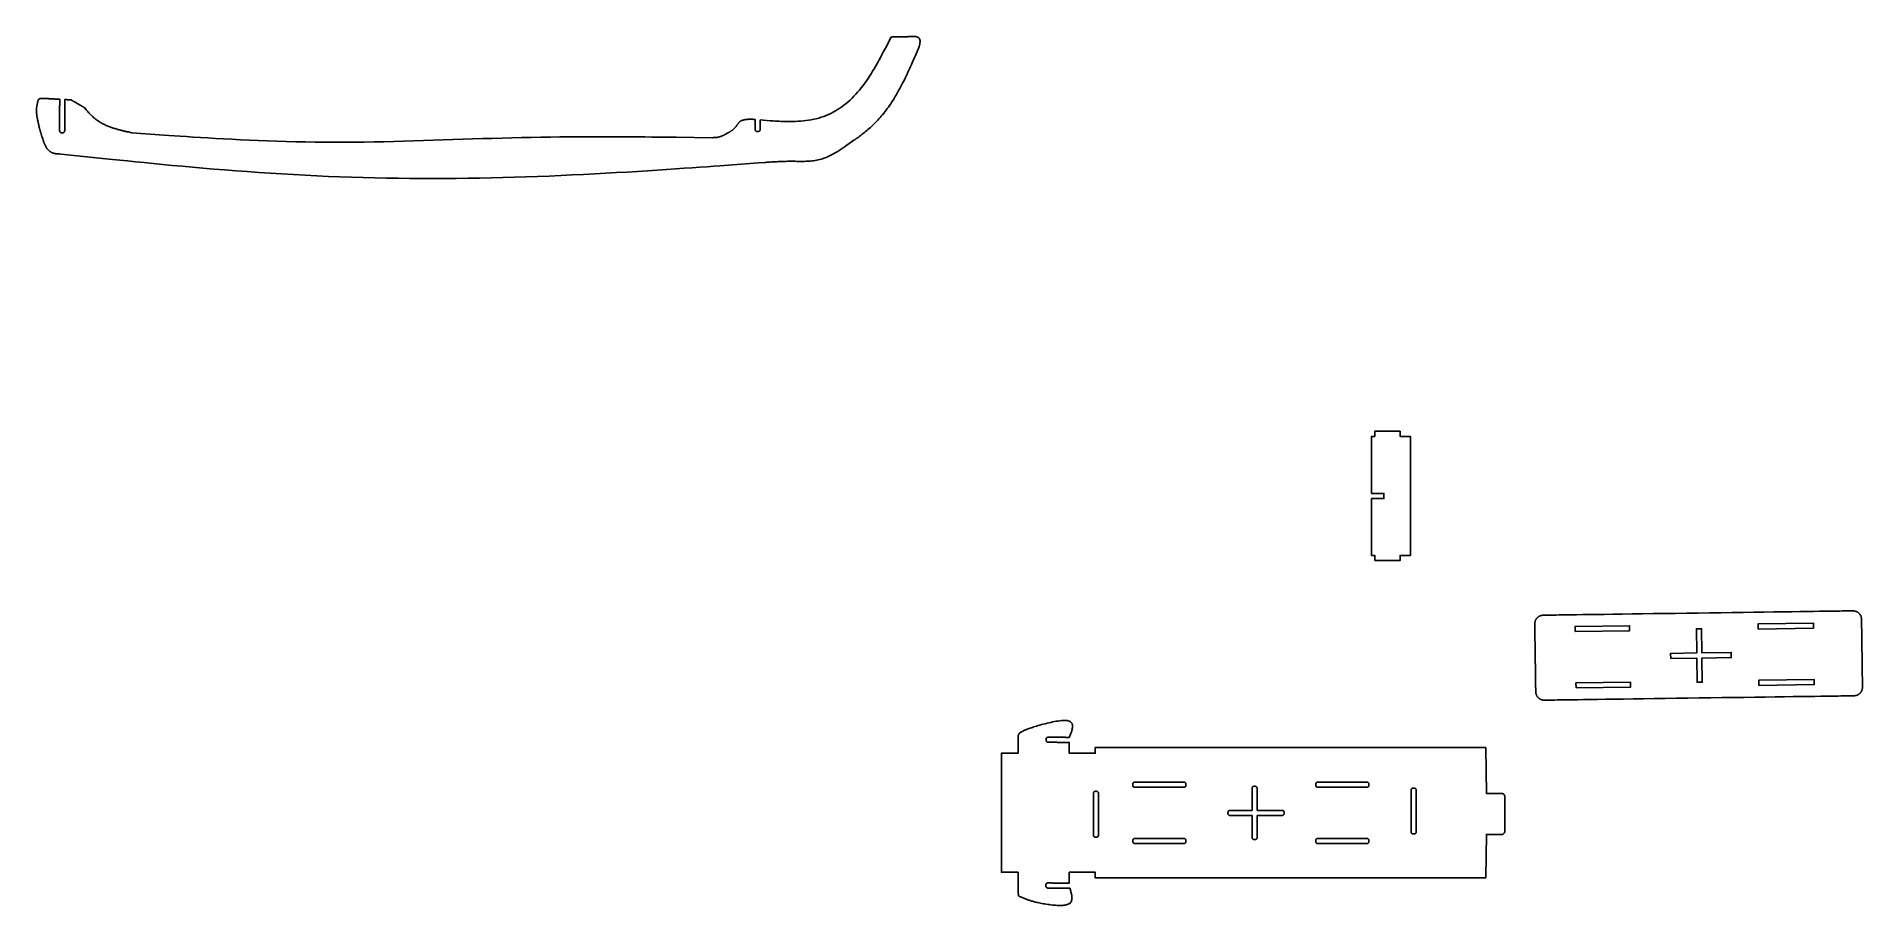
# Model space of a CAD drawing. Header units: millimetres. Extents: x -868 to 826, y 244 to 1051.
import ezdxf

# ---------------------------------------------------------------- set-up
doc = ezdxf.new("R2010")
doc.units = ezdxf.units.MM

msp = doc.modelspace()

# ---------------------------------------------------------------- linework, layer by layer
at = {"flags": 128}
for points in [[(-862.338543, 993.469896), (-862.338221, 993.469879), (-862.335968, 993.469757), (-862.329851, 993.469427), (-862.317939, 993.468784), (-862.298301, 993.467724), (-862.269004, 993.466142), (-862.228118, 993.463934), (-862.17371, 993.460997), (-862.103849, 993.457225), (-862.016604, 993.452515), (-861.910042, 993.446761), (-861.782232, 993.439861), (-861.631242, 993.431709), (-861.455141, 993.422201), (-861.251997, 993.411233), (-861.019878, 993.398701), (-860.756854, 993.3845), (-860.460991, 993.368526), (-860.130359, 993.350675), (-859.763026, 993.330843), (-859.358026, 993.308977), (-858.918256, 993.285233), (-858.44758, 993.259821), (-857.949862, 993.232949), (-857.428963, 993.204826), (-856.888748, 993.175659), (-856.33308, 993.145659), (-855.765823, 993.115032), (-855.190838, 993.083988), (-854.611991, 993.052736), (-854.033143, 993.021484), (-853.458159, 992.99044), (-852.890901, 992.959814), (-852.335233, 992.929813), (-851.795019, 992.900647), (-851.27412, 992.872523), (-850.776401, 992.845651), (-850.305726, 992.820239), (-849.865956, 992.796496), (-849.460956, 992.774629), (-849.093623, 992.754797), (-848.762991, 992.736946), (-848.467128, 992.720972), (-848.204103, 992.706771), (-847.971985, 992.694239), (-847.768841, 992.683271), (-847.59274, 992.673764), (-847.44175, 992.665612), (-847.31394, 992.658711), (-847.207378, 992.652958), (-847.120132, 992.648247), (-847.050271, 992.644476), (-846.995864, 992.641538), (-846.954977, 992.639331), (-846.925681, 992.637749), (-846.906042, 992.636689), (-846.894131, 992.636045), (-846.888014, 992.635715), (-846.88576, 992.635594), (-846.885438, 992.635576), (-846.88544, 992.634977), (-846.885453, 992.630784), (-846.885487, 992.619403), (-846.885553, 992.59724), (-846.885662, 992.560701), (-846.885825, 992.506192), (-846.886052, 992.430118), (-846.886354, 992.328887), (-846.886742, 992.198904), (-846.887227, 992.036574), (-846.887819, 991.838305), (-846.888529, 991.600501), (-846.889367, 991.319569), (-846.890346, 990.991915), (-846.891474, 990.613944), (-846.892764, 990.182064), (-846.894225, 989.692679), (-846.895868, 989.142197), (-846.897705, 988.527022), (-846.899746, 987.84356), (-846.901995, 987.090016), (-846.904438, 986.271779), (-846.907053, 985.396038), (-846.909818, 984.469981), (-846.912712, 983.500796), (-846.915713, 982.495671), (-846.9188, 981.461793), (-846.921951, 980.406352), (-846.925145, 979.336534), (-846.92836, 978.259529), (-846.931576, 977.182523), (-846.93477, 976.112706), (-846.937921, 975.057264), (-846.941008, 974.023387), (-846.944009, 973.018261), (-846.946903, 972.049076), (-846.949668, 971.123019), (-846.952282, 970.247278), (-846.954725, 969.429042), (-846.956975, 968.675497), (-846.959016, 967.992036), (-846.960852, 967.376861), (-846.962496, 966.826378), (-846.963957, 966.336993), (-846.965247, 965.905113), (-846.966375, 965.527143), (-846.967353, 965.199489), (-846.968192, 964.918557), (-846.968902, 964.680753), (-846.969494, 964.482483), (-846.969979, 964.320154), (-846.970367, 964.19017), (-846.970669, 964.088939), (-846.970896, 964.012866), (-846.971059, 963.958357), (-846.971168, 963.921817), (-846.971234, 963.899654), (-846.971268, 963.888273), (-846.971281, 963.88408), (-846.971283, 963.883481), (-846.971766, 963.665887), (-846.97182, 963.631648), (-846.971748, 963.594338), (-846.971418, 963.554149), (-846.970697, 963.511273), (-846.969453, 963.465904), (-846.967551, 963.418234), (-846.96486, 963.368456), (-846.961247, 963.316761), (-846.956578, 963.263343), (-846.950722, 963.208394), (-846.943545, 963.152107), (-846.934915, 963.094675), (-846.924698, 963.036289), (-846.912763, 962.977142), (-846.898976, 962.917428), (-846.883204, 962.857338), (-846.865315, 962.797066), (-846.845175, 962.736803), (-846.822653, 962.676742), (-846.797615, 962.617076), (-846.769968, 962.557983), (-846.739775, 962.499581), (-846.707138, 962.441975), (-846.67216, 962.385268), (-846.634944, 962.329564), (-846.595591, 962.274968), (-846.554206, 962.221583), (-846.510889, 962.169513), (-846.465743, 962.118863), (-846.418872, 962.069736), (-846.370377, 962.022236), (-846.32036, 961.976468), (-846.268926, 961.932535), (-846.216175, 961.890541), (-846.162211, 961.85059), (-846.107135, 961.812787), (-846.051051, 961.777235), (-845.994061, 961.744038), (-845.936268, 961.7133), (-845.877773, 961.685125), (-845.818695, 961.659578), (-845.759209, 961.636566), (-845.69951, 961.615955), (-845.639787, 961.597612), (-845.580233, 961.581405), (-845.521041, 961.5672), (-845.462401, 961.554866), (-845.404506, 961.544268), (-845.347548, 961.535275), (-845.291719, 961.527752), (-845.237211, 961.521568), (-845.184214, 961.516589), (-845.132923, 961.512683), (-845.083528, 961.509716), (-845.036221, 961.507556), (-844.991194, 961.50607), (-844.94864, 961.505124), (-844.908749, 961.504587), (-844.871715, 961.504324), (-844.621738, 961.503583), (-844.405659, 961.502934), (-844.371659, 961.502855), (-844.334608, 961.502899), (-844.294699, 961.503202), (-844.252123, 961.503898), (-844.20707, 961.50512), (-844.159733, 961.507003), (-844.110302, 961.50968), (-844.058969, 961.513287), (-844.005924, 961.517956), (-843.95136, 961.523822), (-843.895468, 961.53102), (-843.838438, 961.539682), (-843.780462, 961.549944), (-843.721732, 961.561939), (-843.662438, 961.575801), (-843.602772, 961.591665), (-843.542925, 961.609665), (-843.483089, 961.629934), (-843.423454, 961.652606), (-843.364212, 961.677817), (-843.30554, 961.70566), (-843.247555, 961.736071), (-843.19036, 961.768946), (-843.134059, 961.804183), (-843.078755, 961.841677), (-843.02455, 961.881325), (-842.971548, 961.923023), (-842.919853, 961.966668), (-842.869566, 962.012156), (-842.820792, 962.059383), (-842.773633, 962.108246), (-842.728193, 962.158641), (-842.684575, 962.210464), (-842.642881, 962.263613), (-842.603215, 962.317983), (-842.56568, 962.37347), (-842.530379, 962.429972), (-842.497415, 962.487384), (-842.466892, 962.545603), (-842.438912, 962.604526), (-842.41354, 962.664033), (-842.390682, 962.723947), (-842.370208, 962.784074), (-842.351984, 962.844222), (-842.33588, 962.904197), (-842.321764, 962.963807), (-842.309503, 963.022858), (-842.298966, 963.081156), (-842.290021, 963.13851), (-842.282537, 963.194726), (-842.276381, 963.249611), (-842.271421, 963.302972), (-842.267527, 963.354616), (-842.264566, 963.404349), (-842.262405, 963.451979), (-842.260915, 963.497312), (-842.259962, 963.540156), (-842.259414, 963.580318), (-842.259141, 963.617603), (-842.258318, 963.869275), (-842.258316, 963.869869), (-842.258304, 963.874027), (-842.25827, 963.885313), (-842.258205, 963.90729), (-842.258098, 963.943524), (-842.257937, 963.997577), (-842.257714, 964.073013), (-842.257416, 964.173397), (-842.257034, 964.302293), (-842.256557, 964.463264), (-842.255974, 964.659875), (-842.255275, 964.895688), (-842.25445, 965.174269), (-842.253487, 965.499182), (-842.252376, 965.873989), (-842.251106, 966.302255), (-842.249668, 966.787544), (-842.24805, 967.333421), (-842.246242, 967.943448), (-842.244233, 968.62119), (-842.242018, 969.368428), (-842.239613, 970.179817), (-842.237039, 971.04823), (-842.234317, 971.966537), (-842.231468, 972.927612), (-842.228514, 973.924326), (-842.225475, 974.949552), (-842.222373, 975.996161), (-842.219228, 977.057026), (-842.216063, 978.125019), (-842.212897, 979.193011), (-842.209753, 980.253876), (-842.20665, 981.300486), (-842.203612, 982.325711), (-842.200657, 983.322425), (-842.197809, 984.2835), (-842.195087, 985.201807), (-842.192513, 986.07022), (-842.190108, 986.881609), (-842.187893, 987.628848), (-842.185884, 988.30659), (-842.184076, 988.916617), (-842.182458, 989.462493), (-842.181019, 989.947782), (-842.17975, 990.376048), (-842.178639, 990.750856), (-842.177676, 991.075768), (-842.17685, 991.354349), (-842.176151, 991.590163), (-842.175568, 991.786773), (-842.175091, 991.947744), (-842.174709, 992.07664), (-842.174412, 992.177024), (-842.174188, 992.252461), (-842.174028, 992.306514), (-842.17392, 992.342747), (-842.173855, 992.364725), (-842.173822, 992.37601), (-842.173809, 992.380168), (-842.173808, 992.380762), (-842.173688, 992.380756), (-842.172847, 992.380711), (-842.170564, 992.380587), (-842.166119, 992.380348), (-842.158792, 992.379953), (-842.14786, 992.379363), (-842.132603, 992.378541), (-842.112301, 992.377446), (-842.086233, 992.37604), (-842.053678, 992.374285), (-842.013916, 992.372141), (-841.966224, 992.369569), (-841.909884, 992.366531), (-841.844173, 992.362988), (-841.768371, 992.3589), (-841.681758, 992.35423), (-841.583612, 992.348938), (-841.473213, 992.342985), (-841.349841, 992.336332), (-841.212773, 992.328941), (-841.06165, 992.320792), (-840.897554, 992.311944), (-840.721925, 992.302473), (-840.536205, 992.292459), (-840.341835, 992.281978), (-840.140258, 992.271109), (-839.932915, 992.259928), (-839.721247, 992.248515), (-839.506696, 992.236946), (-839.290704, 992.225299), (-839.074711, 992.213652), (-838.86016, 992.202083), (-838.648492, 992.190669), (-838.441149, 992.179489), (-838.239572, 992.168619), (-838.045203, 992.158138), (-837.859483, 992.148124), (-837.683854, 992.138654), (-837.519757, 992.129805), (-837.368634, 992.121656), (-837.231567, 992.114265), (-837.108194, 992.107613), (-836.997795, 992.10166), (-836.89965, 992.096368), (-836.813036, 992.091697), (-836.737235, 992.08761), (-836.671524, 992.084067), (-836.615183, 992.081029), (-836.567492, 992.078457), (-836.527729, 992.076313), (-836.495174, 992.074557), (-836.469106, 992.073152), (-836.448804, 992.072057), (-836.433548, 992.071234), (-836.422616, 992.070645), (-836.415288, 992.07025), (-836.410843, 992.07001), (-836.408561, 992.069887), (-836.40772, 992.069842), (-836.4076, 992.069835), (-836.407341, 992.069686), (-836.40553, 992.068638), (-836.400615, 992.065795), (-836.391044, 992.060259), (-836.375264, 992.051131), (-836.351723, 992.037515), (-836.31887, 992.018512), (-836.275152, 991.993224), (-836.219017, 991.960754), (-836.148913, 991.920204), (-836.063287, 991.870676), (-835.960588, 991.811273), (-835.839264, 991.741096), (-835.697762, 991.659247), (-835.53453, 991.56483), (-835.348017, 991.456946), (-835.136669, 991.334698), (-834.898936, 991.197187), (-834.633264, 991.043516), (-834.338102, 990.872786), (-834.012673, 990.684551), (-833.659306, 990.480155), (-833.281106, 990.261394), (-832.881175, 990.030064), (-832.462619, 989.787961), (-832.028542, 989.53688), (-831.582048, 989.278617), (-831.126241, 989.014967), (-830.664225, 988.747726), (-830.199106, 988.478689), (-829.733986, 988.209652), (-829.27197, 987.942411), (-828.816163, 987.678761), (-828.369669, 987.420498), (-827.935592, 987.169417), (-827.517036, 986.927314), (-827.117106, 986.695984), (-826.738905, 986.477224), (-826.385538, 986.272828), (-826.060109, 986.084592), (-825.764947, 985.913863), (-825.499275, 985.760192), (-825.261542, 985.622681), (-825.050194, 985.500432), (-824.863681, 985.392548), (-824.700449, 985.298131), (-824.558947, 985.216283), (-824.437623, 985.146106), (-824.334924, 985.086702), (-824.249299, 985.037174), (-824.179194, 984.996624), (-824.123059, 984.964154), (-824.079341, 984.938867), (-824.046488, 984.919863), (-824.022947, 984.906247), (-824.007167, 984.89712), (-823.997596, 984.891583), (-823.992681, 984.88874), (-823.99087, 984.887693), (-823.990611, 984.887543), (-822.291058, 982.90141), (-822.023486, 982.588938), (-821.731065, 982.248737), (-821.41444, 981.882873), (-821.074254, 981.493408), (-820.711153, 981.082405), (-820.325781, 980.65193), (-819.918783, 980.204046), (-819.490802, 979.740817), (-819.042483, 979.264305), (-818.574471, 978.776576), (-818.08741, 978.279693), (-817.581945, 977.77572), (-817.05872, 977.266721), (-816.518379, 976.754758), (-815.961567, 976.241897), (-815.388929, 975.730202), (-814.801108, 975.221734), (-814.19875, 974.71856), (-813.582498, 974.222742), (-812.952997, 973.736344), (-812.310818, 973.261056), (-811.656233, 972.797071), (-810.989441, 972.344207), (-810.310643, 971.902284), (-809.620035, 971.47112), (-808.917819, 971.050534), (-808.204191, 970.640345), (-807.479353, 970.240372), (-806.743501, 969.850433), (-805.996837, 969.470348), (-805.239557, 969.099934), (-804.471863, 968.739012), (-803.693951, 968.387399), (-802.906022, 968.044914), (-802.108275, 967.711377), (-801.300908, 967.386606), (-800.48412, 967.07042), (-799.658111, 966.762638), (-798.823079, 966.463078), (-797.979224, 966.17156), (-797.127172, 965.887953), (-796.269263, 965.612336), (-795.408264, 965.344838), (-794.546942, 965.085588), (-793.688065, 964.834716), (-792.8344, 964.59235), (-791.988715, 964.358622), (-791.153776, 964.133659), (-790.332352, 963.917591), (-789.527209, 963.710548), (-788.741116, 963.512659), (-787.976838, 963.324054), (-787.237144, 963.144861), (-786.524801, 962.97521), (-785.842576, 962.815231), (-785.193236, 962.665052), (-784.57955, 962.524804), (-784.004284, 962.394616), (-783.470205, 962.274617), (-779.865259, 961.468413), (-750.218614, 959.391489), (-745.552819, 959.065102), (-740.463634, 958.711939), (-734.972371, 958.336375), (-729.100338, 957.942786), (-722.868847, 957.53555), (-716.299208, 957.119042), (-709.41273, 956.69764), (-702.230725, 956.27572), (-694.774502, 955.857658), (-687.065372, 955.447831), (-679.124644, 955.050615), (-670.97363, 954.670388), (-662.633639, 954.311524), (-654.125981, 953.978402), (-645.471968, 953.675398), (-636.692909, 953.406888), (-627.810114, 953.177248), (-618.844894, 952.990855), (-609.818559, 952.852087), (-600.752419, 952.765318), (-591.664587, 952.733472), (-582.560383, 952.753655), (-573.441931, 952.821519), (-564.311354, 952.932716), (-555.170775, 953.082898), (-546.022316, 953.267717), (-536.868102, 953.482825), (-527.710256, 953.723874), (-518.550899, 953.986517), (-509.392156, 954.266406), (-500.23615, 954.559191), (-491.085003, 954.860527), (-481.94084, 955.166064), (-472.805782, 955.471455), (-463.681953, 955.772351), (-454.571477, 956.064406), (-445.476476, 956.34327), (-436.399073, 956.604597), (-427.341392, 956.844037), (-418.305555, 957.057244), (-409.296793, 957.240893), (-400.332762, 957.395757), (-391.434224, 957.523634), (-382.621943, 957.62632), (-373.916681, 957.705613), (-365.339202, 957.763308), (-356.910268, 957.801205), (-348.650643, 957.821098), (-340.581088, 957.824787), (-332.722368, 957.814066), (-325.095245, 957.790735), (-317.720482, 957.756588), (-310.618842, 957.713425), (-303.811088, 957.663041), (-297.317982, 957.607234), (-291.160289, 957.5478), (-285.35877, 957.486537), (-279.934189, 957.425242), (-274.907308, 957.365712), (-241.017128, 956.952487), (-240.219601, 956.992173), (-240.094102, 956.998441), (-239.957311, 957.005408), (-239.809899, 957.013177), (-239.652537, 957.021853), (-239.485895, 957.031538), (-239.310646, 957.042337), (-239.127458, 957.054353), (-238.937005, 957.06769), (-238.739955, 957.082451), (-238.536981, 957.09874), (-238.328753, 957.116661), (-238.115942, 957.136317), (-237.899219, 957.157812), (-237.679255, 957.181249), (-237.456721, 957.206733), (-237.232287, 957.234366), (-237.006625, 957.264253), (-236.780406, 957.296497), (-236.5543, 957.331202), (-236.328979, 957.368471), (-236.104998, 957.408385), (-235.882453, 957.450933), (-235.661327, 957.49608), (-235.441601, 957.543793), (-235.223255, 957.594037), (-235.006273, 957.646779), (-234.790634, 957.701983), (-234.576322, 957.759616), (-234.363316, 957.819643), (-234.151599, 957.882031), (-233.941152, 957.946745), (-233.731957, 958.013751), (-233.523994, 958.083015), (-233.317246, 958.154502), (-233.111695, 958.228179), (-232.90732, 958.304012), (-232.704105, 958.381965), (-232.50203, 958.462006), (-232.301077, 958.544099), (-232.101228, 958.628211), (-231.902535, 958.714252), (-231.705345, 958.801917), (-231.510074, 958.890842), (-231.317138, 958.980667), (-231.126954, 959.071031), (-230.93994, 959.16157), (-230.756512, 959.251924), (-230.577087, 959.341732), (-230.402082, 959.430631), (-230.231914, 959.51826), (-230.067, 959.604258), (-229.907757, 959.688262), (-229.754601, 959.769911), (-229.60795, 959.848844), (-229.46822, 959.924699), (-229.335829, 959.997114), (-229.211193, 960.065728), (-229.094728, 960.130179), (-228.986853, 960.190106), (-228.2598, 960.594992), (-226.742955, 961.43985), (-226.504374, 961.57287), (-226.24497, 961.718292), (-225.966673, 961.875846), (-225.671414, 962.045261), (-225.361123, 962.226266), (-225.037729, 962.41859), (-224.703162, 962.621964), (-224.359354, 962.836116), (-224.008233, 963.060775), (-223.651731, 963.295672), (-223.291776, 963.540534), (-222.930299, 963.795093), (-222.56923, 964.059076), (-222.210499, 964.332214), (-221.856036, 964.614235), (-221.507772, 964.90487), (-221.167636, 965.203847), (-220.837558, 965.510896), (-220.519468, 965.825745), (-220.215297, 966.148126), (-219.926335, 966.477596), (-219.651316, 966.813035), (-219.388333, 967.153155), (-219.135479, 967.496664), (-218.89085, 967.842273), (-218.652538, 968.188691), (-218.418638, 968.534629), (-218.187244, 968.878796), (-217.956449, 969.219902), (-217.724346, 969.556658), (-217.489031, 969.887774), (-217.248597, 970.211958), (-217.001138, 970.527922), (-216.744747, 970.834375), (-216.477518, 971.130027), (-216.197546, 971.413588), (-215.902923, 971.683768), (-215.591745, 971.939277), (-215.262105, 972.178825), (-214.912096, 972.401122), (-214.540559, 972.605236), (-214.149321, 972.791666), (-213.740953, 972.961269), (-213.318028, 973.114905), (-212.88312, 973.253428), (-212.438801, 973.377699), (-211.987643, 973.488573), (-211.532219, 973.586908), (-211.075102, 973.673561), (-210.618864, 973.749391), (-210.166079, 973.815255), (-209.719318, 973.87201), (-209.281155, 973.920514), (-208.854161, 973.961623), (-208.440911, 973.996196), (-208.043975, 974.025091), (-207.665928, 974.049164), (-207.309342, 974.069273), (-206.976788, 974.086275), (-204.725597, 974.193795), (-204.542882, 974.17083), (-204.514127, 974.167216), (-204.48277, 974.163277), (-204.448947, 974.159031), (-204.412798, 974.154499), (-204.374461, 974.149699), (-204.334072, 974.144649), (-204.29177, 974.13937), (-204.247694, 974.133881), (-204.201981, 974.1282), (-204.154768, 974.122346), (-204.106195, 974.116339), (-204.056398, 974.110199), (-204.005517, 974.103943), (-203.953688, 974.097591), (-203.901051, 974.091163), (-203.847742, 974.084677), (-203.7939, 974.078152), (-203.739663, 974.071609), (-203.685169, 974.065065), (-203.630556, 974.058539), (-203.575938, 974.052049), (-203.521338, 974.045596), (-203.466757, 974.039179), (-203.412193, 974.032798), (-203.357645, 974.026452), (-203.303115, 974.02014), (-203.2486, 974.013862), (-203.194101, 974.007616), (-203.139618, 974.001403), (-203.085149, 973.995221), (-203.030694, 973.989069), (-202.976254, 973.982947), (-202.921827, 973.976853), (-202.867413, 973.970788), (-202.813011, 973.964751), (-202.758622, 973.95874), (-202.704244, 973.952755), (-202.649877, 973.946796), (-202.595522, 973.94086), (-202.541177, 973.934949), (-202.486864, 973.929063), (-202.432696, 973.923212), (-202.378809, 973.917411), (-202.325336, 973.911672), (-202.272415, 973.906007), (-202.220178, 973.900431), (-202.168762, 973.894956), (-202.118302, 973.889595), (-202.068933, 973.884362), (-202.020789, 973.879268), (-201.974007, 973.874328), (-201.92872, 973.869554), (-201.885065, 973.864959), (-201.843176, 973.860557), (-201.803188, 973.856359), (-201.765237, 973.852381), (-201.729458, 973.848633), (-201.695985, 973.845131), (-201.664954, 973.841885), (-201.455698, 973.820008), (-201.455698, 973.819826), (-201.455702, 973.818551), (-201.455712, 973.815091), (-201.455733, 973.808351), (-201.455766, 973.79724), (-201.455815, 973.780665), (-201.455885, 973.757533), (-201.455977, 973.72675), (-201.456095, 973.687225), (-201.456243, 973.637864), (-201.456423, 973.577574), (-201.45664, 973.505263), (-201.456895, 973.419837), (-201.457193, 973.320204), (-201.457537, 973.20527), (-201.45793, 973.073944), (-201.458376, 972.925132), (-201.458877, 972.757741), (-201.459436, 972.570679), (-201.460058, 972.362852), (-201.460744, 972.133714), (-201.461489, 971.884904), (-201.462286, 971.618609), (-201.463128, 971.337013), (-201.46401, 971.042303), (-201.464925, 970.736665), (-201.465866, 970.422283), (-201.466826, 970.101344), (-201.4678, 969.776034), (-201.46878, 969.448538), (-201.46976, 969.121042), (-201.470733, 968.795732), (-201.471694, 968.474793), (-201.472635, 968.160411), (-201.473549, 967.854773), (-201.474431, 967.560063), (-201.475274, 967.278467), (-201.476071, 967.012172), (-201.476815, 966.763362), (-201.477501, 966.534224), (-201.478123, 966.326397), (-201.478683, 966.139335), (-201.479184, 965.971944), (-201.479629, 965.823132), (-201.480022, 965.691805), (-201.480366, 965.576872), (-201.480664, 965.477239), (-201.48092, 965.391813), (-201.481136, 965.319502), (-201.481317, 965.259212), (-201.481464, 965.209851), (-201.481583, 965.170325), (-201.481675, 965.139543), (-201.481744, 965.116411), (-201.481794, 965.099835), (-201.481827, 965.088725), (-201.481847, 965.081985), (-201.481857, 965.078525), (-201.481861, 965.07725), (-201.481862, 965.077067), (-201.482405, 964.85953), (-201.482469, 964.8253), (-201.482408, 964.787999), (-201.482089, 964.74782), (-201.481379, 964.704955), (-201.480146, 964.659598), (-201.478257, 964.611939), (-201.475578, 964.562172), (-201.471978, 964.51049), (-201.467322, 964.457084), (-201.461478, 964.402147), (-201.454314, 964.345871), (-201.445696, 964.28845), (-201.435491, 964.230075), (-201.423566, 964.170939), (-201.409789, 964.111234), (-201.394027, 964.051153), (-201.376146, 963.990888), (-201.356014, 963.930632), (-201.333499, 963.870578), (-201.308466, 963.810917), (-201.280822, 963.751827), (-201.250632, 963.693428), (-201.217996, 963.635823), (-201.183019, 963.579116), (-201.145802, 963.523411), (-201.106449, 963.468812), (-201.065061, 963.415423), (-201.021741, 963.363349), (-200.976593, 963.312693), (-200.929718, 963.263559), (-200.881219, 963.216051), (-200.831199, 963.170273), (-200.779761, 963.12633), (-200.727006, 963.084325), (-200.673039, 963.044362), (-200.61796, 963.006545), (-200.561873, 962.970979), (-200.504881, 962.937766), (-200.447085, 962.907012), (-200.38859, 962.878821), (-200.329511, 962.853256), (-200.270027, 962.830225), (-200.210328, 962.809594), (-200.150608, 962.791231), (-200.091057, 962.775004), (-200.031867, 962.760779), (-199.973231, 962.748423), (-199.915341, 962.737804), (-199.858387, 962.728789), (-199.802562, 962.721246), (-199.748059, 962.715041), (-199.695068, 962.710041), (-199.643781, 962.706115), (-199.594391, 962.703129), (-199.54709, 962.70095), (-199.502068, 962.699445), (-199.459518, 962.698482), (-199.419633, 962.697929), (-199.382603, 962.697651), (-199.132657, 962.696807), (-198.916638, 962.696215), (-198.882647, 962.696144), (-198.845607, 962.696199), (-198.805709, 962.696512), (-198.763143, 962.697219), (-198.718102, 962.698453), (-198.670775, 962.700348), (-198.621355, 962.703038), (-198.570032, 962.706658), (-198.516997, 962.71134), (-198.462442, 962.717221), (-198.406557, 962.724432), (-198.349533, 962.733109), (-198.291562, 962.743385), (-198.232835, 962.755395), (-198.173542, 962.769272), (-198.113875, 962.78515), (-198.054025, 962.803164), (-197.994183, 962.823447), (-197.93454, 962.846134), (-197.875287, 962.871358), (-197.8166, 962.899214), (-197.758598, 962.929638), (-197.701384, 962.962527), (-197.645061, 962.997776), (-197.589733, 963.035282), (-197.535503, 963.074942), (-197.482475, 963.116652), (-197.430752, 963.160308), (-197.380437, 963.205807), (-197.331633, 963.253045), (-197.284445, 963.301918), (-197.238976, 963.352324), (-197.195328, 963.404158), (-197.153606, 963.457316), (-197.113913, 963.511696), (-197.076352, 963.567194), (-197.041026, 963.623705), (-197.008039, 963.681127), (-196.977495, 963.739355), (-196.949497, 963.798287), (-196.924109, 963.857804), (-196.901238, 963.917727), (-196.880752, 963.977863), (-196.862519, 964.03802), (-196.846408, 964.098004), (-196.832287, 964.157622), (-196.820022, 964.216681), (-196.809484, 964.274988), (-196.800538, 964.33235), (-196.793055, 964.388574), (-196.786901, 964.443466), (-196.781944, 964.496834), (-196.778053, 964.548485), (-196.775096, 964.598225), (-196.772941, 964.645861), (-196.771455, 964.691201), (-196.770507, 964.73405), (-196.769965, 964.774217), (-196.769697, 964.811507), (-196.768908, 965.063212), (-196.768908, 965.063385), (-196.768904, 965.064601), (-196.768894, 965.067899), (-196.768875, 965.074323), (-196.768844, 965.084913), (-196.768798, 965.100712), (-196.768733, 965.122762), (-196.768646, 965.152103), (-196.768535, 965.189777), (-196.768397, 965.236827), (-196.768227, 965.294293), (-196.768024, 965.363219), (-196.767784, 965.444644), (-196.767504, 965.539611), (-196.767182, 965.649163), (-196.766813, 965.774339), (-196.766395, 965.916183), (-196.765924, 966.075735), (-196.765399, 966.254038), (-196.764815, 966.452133), (-196.764172, 966.67054), (-196.763473, 966.907699), (-196.762725, 967.161524), (-196.761934, 967.429933), (-196.761106, 967.710842), (-196.760248, 968.002168), (-196.759365, 968.301828), (-196.758463, 968.607738), (-196.757549, 968.917815), (-196.75663, 969.229975), (-196.75571, 969.542135), (-196.754796, 969.852211), (-196.753894, 970.158121), (-196.753011, 970.457781), (-196.752153, 970.749107), (-196.751325, 971.030016), (-196.750534, 971.298425), (-196.749786, 971.55225), (-196.749087, 971.789409), (-196.748444, 972.007817), (-196.74786, 972.205911), (-196.747335, 972.384214), (-196.746864, 972.543766), (-196.746446, 972.68561), (-196.746078, 972.810786), (-196.745755, 972.920338), (-196.745475, 973.015305), (-196.745235, 973.096731), (-196.745032, 973.165656), (-196.744862, 973.223122), (-196.744724, 973.270172), (-196.744613, 973.307847), (-196.744526, 973.337188), (-196.744461, 973.359237), (-196.744415, 973.375036), (-196.744384, 973.385626), (-196.744365, 973.39205), (-196.744355, 973.395349), (-196.744351, 973.396564), (-196.744351, 973.396737), (-187.656586, 972.728281), (-186.226709, 972.623737), (-184.669194, 972.513594), (-182.992716, 972.402279), (-181.205954, 972.294219), (-179.317586, 972.193841), (-177.336288, 972.105574), (-175.270738, 972.033845), (-173.129614, 971.983081), (-170.921592, 971.957709), (-168.655351, 971.962157), (-166.339568, 972.000852), (-163.982919, 972.078222), (-161.594083, 972.198695), (-159.181737, 972.366696), (-156.754558, 972.586655), (-154.321224, 972.862998), (-151.890413, 973.200153), (-149.470801, 973.602546), (-147.071065, 974.074607), (-144.699885, 974.620761), (-142.364438, 975.244592), (-140.065917, 975.946297), (-137.804014, 976.72523), (-135.578422, 977.580744), (-133.388835, 978.512193), (-131.234946, 979.518931), (-129.116447, 980.600309), (-127.033033, 981.755683), (-124.984395, 982.984404), (-122.970228, 984.285827), (-120.990225, 985.659305), (-119.044078, 987.104191), (-117.131482, 988.619838), (-115.252128, 990.2056), (-113.405711, 991.86083), (-111.591923, 993.584881), (-109.810457, 995.377107), (-108.061008, 997.236861), (-106.343267, 999.163497), (-104.656929, 1001.156367), (-103.002044, 1003.213269), (-101.380099, 1005.325776), (-99.792939, 1007.483904), (-98.242409, 1009.677669), (-96.730352, 1011.897088), (-95.258615, 1014.132178), (-93.829041, 1016.372954), (-92.443475, 1018.609434), (-91.103762, 1020.831633), (-89.811746, 1023.029569), (-88.569273, 1025.193257), (-87.378187, 1027.312715), (-86.240333, 1029.377958), (-85.157555, 1031.379003), (-84.131698, 1033.305867), (-83.164607, 1035.148566), (-82.258127, 1036.897117), (-81.414102, 1038.541535), (-80.634376, 1040.071838), (-75.388173, 1050.416884), (-75.387693, 1050.416894), (-75.384336, 1050.416961), (-75.375221, 1050.417144), (-75.357473, 1050.417499), (-75.328211, 1050.418085), (-75.284559, 1050.418959), (-75.223638, 1050.420178), (-75.14257, 1050.421801), (-75.038477, 1050.423885), (-74.90848, 1050.426487), (-74.749701, 1050.429666), (-74.559263, 1050.433478), (-74.334287, 1050.437981), (-74.071895, 1050.443234), (-73.769209, 1050.449293), (-73.42335, 1050.456217), (-73.03144, 1050.464062), (-72.590602, 1050.472887), (-72.097958, 1050.482749), (-71.550628, 1050.493706), (-70.947174, 1050.505786), (-70.291913, 1050.518903), (-69.590601, 1050.532942), (-68.848996, 1050.547788), (-68.072852, 1050.563325), (-67.267927, 1050.579439), (-66.439976, 1050.596013), (-65.594757, 1050.612933), (-64.738025, 1050.630083), (-63.875537, 1050.647349), (-63.013048, 1050.664614), (-62.156316, 1050.681765), (-61.311097, 1050.698685), (-60.483147, 1050.715259), (-59.678221, 1050.731372), (-58.902078, 1050.746909), (-58.160472, 1050.761755), (-57.459161, 1050.775794), (-56.8039, 1050.788911), (-56.200446, 1050.800992), (-55.653116, 1050.811948), (-55.160471, 1050.82181), (-54.719633, 1050.830635), (-54.327724, 1050.83848), (-53.981865, 1050.845404), (-53.679179, 1050.851463), (-53.416786, 1050.856716), (-53.19181, 1050.86122), (-53.001372, 1050.865032), (-52.842594, 1050.86821), (-52.712597, 1050.870813), (-52.608503, 1050.872896), (-52.527435, 1050.874519), (-52.466514, 1050.875739), (-52.422862, 1050.876613), (-52.393601, 1050.877198), (-52.375852, 1050.877554), (-52.366738, 1050.877736), (-52.36338, 1050.877803), (-52.3629, 1050.877813), (-51.805914, 1050.698683), (-51.718308, 1050.670443), (-51.623063, 1050.639355), (-51.520894, 1050.605256), (-51.412516, 1050.567985), (-51.298646, 1050.52738), (-51.179998, 1050.483279), (-51.057288, 1050.435521), (-50.931232, 1050.383943), (-50.802545, 1050.328385), (-50.671942, 1050.268684), (-50.54014, 1050.204679), (-50.407853, 1050.136207), (-50.275797, 1050.063108), (-50.144687, 1049.985219), (-50.015239, 1049.902379), (-49.888169, 1049.814425), (-49.764191, 1049.721197), (-49.644022, 1049.622532), (-49.528377, 1049.518269), (-49.417971, 1049.408246), (-49.313401, 1049.292327), (-49.214785, 1049.170488), (-49.122124, 1049.042726), (-49.035418, 1048.909043), (-48.954667, 1048.769438), (-48.87987, 1048.623912), (-48.811028, 1048.472465), (-48.74814, 1048.315096), (-48.691206, 1048.151807), (-48.640227, 1047.982596), (-48.595203, 1047.807464), (-48.556133, 1047.626412), (-48.523017, 1047.439438), (-48.495855, 1047.246545), (-48.474648, 1047.04773), (-48.459395, 1046.842995), (-48.450096, 1046.632339), (-48.446751, 1046.415764), (-48.44936, 1046.193268), (-48.457924, 1045.964852), (-48.472362, 1045.730686), (-48.492278, 1045.491622), (-48.517198, 1045.248684), (-48.546645, 1045.002892), (-48.580145, 1044.755271), (-48.617222, 1044.506841), (-48.657401, 1044.258627), (-48.700206, 1044.011649), (-48.745161, 1043.766931), (-48.791792, 1043.525494), (-48.839623, 1043.288362), (-48.888178, 1043.056557), (-48.936983, 1042.831101), (-48.985561, 1042.613017), (-49.033438, 1042.403327), (-49.080138, 1042.203054), (-49.125186, 1042.01322), (-49.168105, 1041.834847), (-49.208422, 1041.668958), (-49.482593, 1040.547987), (-52.725596, 1033.144146), (-53.236015, 1031.979299), (-53.792954, 1030.710938), (-54.394287, 1029.346609), (-55.037889, 1027.893856), (-55.721635, 1026.360223), (-56.443401, 1024.753255), (-57.201059, 1023.080497), (-57.992486, 1021.349493), (-58.815556, 1019.567787), (-59.668144, 1017.742924), (-60.548124, 1015.882449), (-61.453371, 1013.993906), (-62.38176, 1012.08484), (-63.331166, 1010.162795), (-64.299464, 1008.235315), (-65.284527, 1006.309946), (-66.284232, 1004.394231), (-67.296452, 1002.495715), (-68.319063, 1000.621944), (-69.349938, 998.78046), (-70.387289, 996.977476), (-71.430663, 995.213867), (-72.479943, 993.489178), (-73.535014, 991.80295), (-74.595758, 990.154728), (-75.662059, 988.544054), (-76.733801, 986.970471), (-77.810866, 985.433522), (-78.893139, 983.932751), (-79.980503, 982.467701), (-81.07284, 981.037914), (-82.170035, 979.642934), (-83.271971, 978.282304), (-84.378531, 976.955566), (-85.489599, 975.662265), (-86.605058, 974.401943), (-87.724792, 973.174143), (-88.848684, 971.978408), (-89.976617, 970.814281), (-91.108475, 969.681307), (-92.243641, 968.579184), (-93.379495, 967.508248), (-94.512917, 966.46899), (-95.640787, 965.461902), (-96.759985, 964.487476), (-97.867391, 963.546203), (-98.959885, 962.638576), (-100.034346, 961.765085), (-101.087655, 960.926224), (-102.116692, 960.122483), (-103.118336, 959.354354), (-104.089468, 958.62233), (-105.026967, 957.926902), (-105.927714, 957.268561), (-106.788588, 956.6478), (-107.606468, 956.065111), (-108.378236, 955.520984), (-109.100771, 955.015913), (-109.770953, 954.550388), (-114.291876, 951.422881), (-118.560132, 948.470271), (-119.231906, 948.006016), (-119.96485, 947.502158), (-120.756108, 946.963385), (-121.602827, 946.394382), (-122.502151, 945.799836), (-123.451226, 945.184433), (-124.447197, 944.552861), (-125.487211, 943.909806), (-126.568411, 943.259954), (-127.687944, 942.607992), (-128.842955, 941.958606), (-130.030589, 941.316484), (-131.247993, 940.686311), (-132.49231, 940.072774), (-133.760688, 939.480561), (-135.05027, 938.914356), (-136.358203, 938.378847), (-137.681632, 937.878721), (-139.017703, 937.418664), (-140.36356, 937.003362), (-141.716802, 936.636221), (-143.076835, 936.315516), (-144.443517, 936.038244), (-145.816706, 935.8014), (-147.196262, 935.601978), (-148.582043, 935.436973), (-149.973908, 935.303382), (-151.371714, 935.198198), (-152.775321, 935.118416), (-154.184588, 935.061033), (-155.599371, 935.023043), (-157.019531, 935.001441), (-158.444926, 934.993222), (-159.875413, 934.995381), (-161.310853, 935.004914), (-162.751103, 935.018815), (-164.196021, 935.03408), (-165.645467, 935.047703), (-167.099299, 935.05668), (-168.557375, 935.058006), (-170.018918, 935.049311), (-171.480606, 935.030768), (-172.938481, 935.003185), (-174.388584, 934.967369), (-175.826958, 934.92413), (-177.249644, 934.874274), (-178.652685, 934.81861), (-180.032122, 934.757945), (-181.383997, 934.693088), (-182.704352, 934.624846), (-183.989229, 934.554028), (-185.23467, 934.481442), (-186.436716, 934.407895), (-187.591411, 934.334195), (-188.694795, 934.261151), (-189.74291, 934.18957), (-190.731799, 934.12026), (-191.657503, 934.054029), (-192.516064, 933.991686), (-198.30746, 933.567163), (-234.27999, 930.929769), (-239.941165, 930.515067), (-246.114943, 930.064931), (-252.774337, 929.583488), (-259.892362, 929.074864), (-267.442031, 928.543186), (-275.396359, 927.992582), (-283.72836, 927.427177), (-292.411048, 926.8511), (-301.417437, 926.268475), (-310.720541, 925.683431), (-320.293375, 925.100094), (-330.108953, 924.522591), (-340.140289, 923.955048), (-350.360397, 923.401593), (-360.742291, 922.866352), (-371.258986, 922.353453), (-381.883495, 921.867021), (-392.588832, 921.411184), (-403.348013, 920.990068), (-414.134051, 920.6078), (-424.924457, 920.267906), (-435.714733, 919.971505), (-446.504878, 919.719114), (-457.294889, 919.511251), (-468.084767, 919.348433), (-478.874508, 919.231178), (-489.664112, 919.160004), (-500.453577, 919.135428), (-511.242903, 919.157969), (-522.032087, 919.228142), (-532.821128, 919.346467), (-543.610025, 919.513461), (-554.398776, 919.72964), (-565.18738, 919.995524), (-575.975835, 920.311629), (-586.764141, 920.678474), (-597.552296, 921.096575), (-608.340297, 921.566451), (-619.128145, 922.088618), (-629.915837, 922.663595), (-640.698879, 923.290896), (-651.454808, 923.96602), (-662.156664, 924.683465), (-672.777493, 925.437727), (-683.290335, 926.223302), (-693.668234, 927.034687), (-703.884232, 927.866379), (-713.911373, 928.712874), (-723.722698, 929.568669), (-733.291251, 930.42826), (-742.590075, 931.286144), (-751.592212, 932.136818), (-760.270704, 932.974778), (-768.598596, 933.79452), (-776.548928, 934.590542), (-784.094745, 935.357339), (-791.209089, 936.089409), (-797.865002, 936.781248), (-804.035528, 937.427352), (-845.64719, 941.804972), (-847.012286, 941.835233), (-847.227072, 941.840099), (-847.461036, 941.846019), (-847.712878, 941.853593), (-847.981299, 941.863422), (-848.265001, 941.876106), (-848.562684, 941.892245), (-848.87305, 941.912439), (-849.194799, 941.937288), (-849.526633, 941.967393), (-849.867252, 942.003354), (-850.215357, 942.045771), (-850.56965, 942.095244), (-850.928831, 942.152373), (-851.291601, 942.21776), (-851.656662, 942.292003), (-852.022715, 942.375703), (-852.38846, 942.469461), (-852.752598, 942.573876), (-853.113831, 942.689549), (-853.470858, 942.817079), (-853.822593, 942.956982), (-854.168787, 943.109428), (-854.509402, 943.274499), (-854.844402, 943.452281), (-855.173748, 943.642856), (-855.497404, 943.846311), (-855.815332, 944.062727), (-856.127495, 944.29219), (-856.433856, 944.534783), (-856.734376, 944.790591), (-857.02902, 945.059697), (-857.317748, 945.342186), (-857.600525, 945.638141), (-857.877312, 945.947646), (-858.148072, 946.270786), (-858.412768, 946.607645), (-858.671363, 946.958306), (-858.923819, 947.322854), (-859.170098, 947.701372), (-859.410164, 948.093945), (-859.643964, 948.5003), (-859.87139, 948.918733), (-860.092318, 949.347187), (-860.306625, 949.7836), (-860.514186, 950.225915), (-860.714878, 950.672071), (-860.908578, 951.120008), (-861.095163, 951.567668), (-861.274508, 952.012991), (-861.44649, 952.453917), (-861.610985, 952.888388), (-861.767871, 953.314342), (-861.917024, 953.729722), (-862.058319, 954.132468), (-862.191633, 954.520519), (-862.316844, 954.891817), (-862.433827, 955.244302), (-862.542459, 955.575915), (-862.642615, 955.884596), (-863.315629, 957.971669), (-863.729632, 959.255765), (-863.794803, 959.45801), (-863.865979, 959.67952), (-863.942955, 959.920298), (-864.025524, 960.180346), (-864.113482, 960.459667), (-864.206623, 960.758265), (-864.304742, 961.076143), (-864.407633, 961.413302), (-864.515092, 961.769748), (-864.626913, 962.145482), (-864.74289, 962.540507), (-864.862818, 962.954828), (-864.986492, 963.388445), (-865.113706, 963.841363), (-865.244256, 964.313585), (-865.377935, 964.805114), (-865.514539, 965.315952), (-865.653862, 965.846102), (-865.795698, 966.395569), (-865.939843, 966.964354), (-866.086004, 967.552148), (-866.233547, 968.157389), (-866.381751, 968.778203), (-866.529893, 969.412715), (-866.677252, 970.059052), (-866.823108, 970.715338), (-866.966738, 971.3797), (-867.107422, 972.050262), (-867.244437, 972.725151), (-867.377064, 973.402493), (-867.504579, 974.080412), (-867.626262, 974.757035), (-867.741391, 975.430487), (-867.849246, 976.098893), (-867.949104, 976.76038), (-868.040244, 977.413072), (-868.121946, 978.055096), (-868.193487, 978.684578), (-868.254146, 979.299642), (-868.303201, 979.898414), (-868.340189, 980.479314), (-868.365669, 981.041935), (-868.380457, 981.586166), (-868.385372, 982.111892), (-868.381229, 982.619003), (-868.368846, 983.107384), (-868.349039, 983.576924), (-868.322625, 984.027511), (-868.290421, 984.459031), (-868.253243, 984.871371), (-868.211909, 985.264421), (-868.167236, 985.638066), (-868.120039, 985.992195), (-868.071136, 986.326694), (-868.021345, 986.641452), (-867.97148, 986.936355), (-867.92236, 987.211291), (-867.874802, 987.466148), (-867.829621, 987.700813), (-867.520194, 989.276312), (-867.426794, 989.751508), (-867.412071, 989.826262), (-867.395871, 989.907605), (-867.378118, 989.995001), (-867.358737, 990.08791), (-867.337652, 990.185796), (-867.314786, 990.288119), (-867.290065, 990.394342), (-867.263411, 990.503926), (-867.23475, 990.616335), (-867.204006, 990.731029), (-867.171102, 990.847472), (-867.135963, 990.965124), (-867.098514, 991.083447), (-867.058677, 991.201905), (-867.016378, 991.319958), (-866.97154, 991.437068), (-866.924088, 991.552699), (-866.873946, 991.666311), (-866.821038, 991.777367), (-866.765288, 991.885328), (-866.706633, 991.989747), (-866.645061, 992.090533), (-866.580571, 992.187686), (-866.513164, 992.281207), (-866.44284, 992.371095), (-866.369599, 992.457349), (-866.29344, 992.539971), (-866.214364, 992.618959), (-866.132372, 992.694314), (-866.047462, 992.766035), (-865.959636, 992.834122), (-865.868893, 992.898576), (-865.775234, 992.959395), (-865.678658, 993.016581), (-865.579166, 993.070132), (-865.476757, 993.120048), (-865.371432, 993.166331), (-865.263191, 993.208978), (-865.152033, 993.247991), (-865.03796, 993.283368), (-864.921055, 993.315143), (-864.801742, 993.34347), (-864.680528, 993.368541), (-864.557921, 993.390542), (-864.434428, 993.409663), (-864.310556, 993.426093), (-864.186814, 993.44002), (-864.063709, 993.451633), (-863.941747, 993.461121), (-863.821438, 993.468672), (-863.703288, 993.474475), (-863.587804, 993.47872), (-863.475495, 993.481594), (-863.366868, 993.483287), (-863.26243, 993.483987), (-863.162689, 993.483882), (-863.068153, 993.483162), (-862.979328, 993.482016), (-862.896723, 993.480632), (-862.338543, 993.469896)], [(373.599489, 564.406317), (397.099489, 564.406317), (397.099489, 569.206317), (406.599489, 569.206317), (406.599489, 679.706317), (397.099489, 679.706317), (397.099489, 684.506317), (373.599489, 684.506317), (373.599489, 679.706317), (370.599489, 679.706317), (370.599489, 626.856317), (382.099489, 626.856317), (382.099489, 622.056317), (370.599489, 622.056317), (370.599489, 569.206317), (373.599489, 569.206317), (373.599489, 564.406317)], [(531.77025, 513.776579), (531.776157, 513.776662), (531.817506, 513.777249), (531.929738, 513.778842), (532.148296, 513.781943), (532.508621, 513.787056), (533.046154, 513.794684), (533.796339, 513.805329), (534.794616, 513.819495), (536.076427, 513.837685), (537.677215, 513.8604), (539.63242, 513.888145), (541.977485, 513.921422), (544.747851, 513.960735), (547.978961, 514.006585), (551.706255, 514.059477), (555.965177, 514.119912), (560.791167, 514.188394), (566.219667, 514.265426), (572.28612, 514.351511), (579.025966, 514.447151), (586.456928, 514.552599), (594.525841, 514.667099), (603.161823, 514.789647), (612.293991, 514.919235), (621.851459, 515.054858), (631.763346, 515.195511), (641.958766, 515.340187), (652.366838, 515.487881), (662.916677, 515.637586), (673.537399, 515.788297), (684.158121, 515.939009), (694.70796, 516.088714), (705.116031, 516.236408), (715.311452, 516.381084), (725.223338, 516.521737), (734.780807, 516.65736), (743.912974, 516.786948), (752.548956, 516.909495), (760.61787, 517.023996), (768.048831, 517.129443), (774.788678, 517.225084), (780.85513, 517.311169), (786.283631, 517.388201), (791.109621, 517.456683), (795.368542, 517.517118), (799.095837, 517.57001), (802.326946, 517.61586), (805.097313, 517.655172), (807.442378, 517.68845), (809.397583, 517.716195), (810.99837, 517.73891), (812.280182, 517.7571), (813.278459, 517.771265), (814.028643, 517.781911), (814.566177, 517.789539), (814.926502, 517.794652), (815.145059, 517.797753), (815.257292, 517.799346), (815.29864, 517.799932), (815.304547, 517.800016), (816.208097, 517.812913), (816.350274, 517.81485), (816.505211, 517.816415), (816.672115, 517.817041), (816.850194, 517.816163), (817.038654, 517.813214), (817.236701, 517.807629), (817.443544, 517.798841), (817.658389, 517.786286), (817.880443, 517.769396), (818.108913, 517.747606), (818.343006, 517.72035), (818.581929, 517.687061), (818.824889, 517.647175), (819.071093, 517.600125), (819.319748, 517.545345), (819.570061, 517.482268), (819.821238, 517.41033), (820.072488, 517.328964), (820.323016, 517.237605), (820.57203, 517.135685), (820.818796, 517.022805), (821.062817, 516.899225), (821.303657, 516.765369), (821.540877, 516.621663), (821.774042, 516.468532), (822.002712, 516.306401), (822.226451, 516.135695), (822.444822, 515.95684), (822.657388, 515.770261), (822.86371, 515.576382), (823.063353, 515.375629), (823.255877, 515.168428), (823.440848, 514.955203), (823.617825, 514.73638), (823.786374, 514.512383), (823.946056, 514.283638), (824.096434, 514.05057), (824.23707, 513.813605), (824.367528, 513.573167), (824.487371, 513.329681), (824.596323, 513.083638), (824.694765, 512.835781), (824.78324, 512.586919), (824.862291, 512.337862), (824.932461, 512.089417), (824.994293, 511.842395), (825.048329, 511.597603), (825.095114, 511.355851), (825.13519, 511.117948), (825.169099, 510.884702), (825.197386, 510.656922), (825.220593, 510.435417), (825.239262, 510.220995), (825.253938, 510.014467), (825.265163, 509.816639), (825.273479, 509.628323), (825.279431, 509.450325), (825.283561, 509.283455), (825.286413, 509.128522), (825.301384, 508.082702), (825.301401, 508.08147), (825.301524, 508.072846), (825.301856, 508.049435), (825.302502, 508.003847), (825.303569, 507.928689), (825.30516, 507.816567), (825.30738, 507.660089), (825.310334, 507.451863), (825.314127, 507.184495), (825.318864, 506.850594), (825.32465, 506.442766), (825.33159, 505.953619), (825.339788, 505.37576), (825.34935, 504.701797), (825.36038, 503.924336), (825.372984, 503.035986), (825.387265, 502.029353), (825.40333, 500.897045), (825.421282, 499.63167), (825.441228, 498.225834), (825.463218, 496.675841), (825.487096, 494.992781), (825.512653, 493.191438), (825.539678, 491.286599), (825.567961, 489.293047), (825.597294, 487.225569), (825.627465, 485.09895), (825.658265, 482.927974), (825.689486, 480.727428), (825.720916, 478.512097), (825.752345, 476.296766), (825.783566, 474.09622), (825.814366, 471.925245), (825.844538, 469.798626), (825.87387, 467.731147), (825.902153, 465.737596), (825.929178, 463.832756), (825.954735, 462.031413), (825.978613, 460.348353), (826.000603, 458.79836), (826.020549, 457.392525), (826.038501, 456.127149), (826.054566, 454.994841), (826.068847, 453.988209), (826.081451, 453.099858), (826.092481, 452.322398), (826.102043, 451.648435), (826.110241, 451.070576), (826.117181, 450.581428), (826.122967, 450.173601), (826.127704, 449.839699), (826.131497, 449.572332), (826.134452, 449.364105), (826.136672, 449.207627), (826.138262, 449.095506), (826.139329, 449.020347), (826.139975, 448.974759), (826.140307, 448.951349), (826.14043, 448.942724), (826.140447, 448.941492), (826.153303, 448.037942), (826.155234, 447.895765), (826.156791, 447.740828), (826.15741, 447.573924), (826.156524, 447.395846), (826.153567, 447.207386), (826.147973, 447.009339), (826.139178, 446.802497), (826.126614, 446.587653), (826.109716, 446.3656), (826.087918, 446.137131), (826.060654, 445.90304), (826.027359, 445.664119), (825.987466, 445.421161), (825.94041, 445.17496), (825.885624, 444.926309), (825.822543, 444.676), (825.750601, 444.424827), (825.669232, 444.173582), (825.577871, 443.923059), (825.475951, 443.674051), (825.363072, 443.427291), (825.239493, 443.183277), (825.10564, 442.942445), (824.961938, 442.705232), (824.808812, 442.472076), (824.646687, 442.243414), (824.475988, 442.019683), (824.29714, 441.80132), (824.110569, 441.588763), (823.916699, 441.382448), (823.715956, 441.182813), (823.508765, 440.990296), (823.295551, 440.805332), (823.076739, 440.62836), (822.852753, 440.459817), (822.62402, 440.30014), (822.390965, 440.149766), (822.154011, 440.009132), (821.913586, 439.878676), (821.670113, 439.758834), (821.424081, 439.649881), (821.176236, 439.551437), (820.927387, 439.462959), (820.678342, 439.383905), (820.42991, 439.31373), (820.182899, 439.251893), (819.938119, 439.19785), (819.696379, 439.151059), (819.458487, 439.110976), (819.225252, 439.077059), (818.997482, 439.048764), (818.775988, 439.02555), (818.561576, 439.006872), (818.355057, 438.992188), (818.157239, 438.980955), (817.968931, 438.97263), (817.790941, 438.96667), (817.624079, 438.962533), (817.469153, 438.959675), (816.423382, 438.944656), (816.417475, 438.944572), (816.376126, 438.943985), (816.263894, 438.942393), (816.045336, 438.939291), (815.685012, 438.934179), (815.147478, 438.926551), (814.397294, 438.915907), (813.399018, 438.901742), (812.117208, 438.883553), (810.516422, 438.860839), (808.561219, 438.833096), (806.216156, 438.799821), (803.445792, 438.760511), (800.214685, 438.714663), (796.487394, 438.661775), (792.228476, 438.601343), (787.40249, 438.532865), (781.973995, 438.455838), (775.907547, 438.369759), (769.167707, 438.274124), (761.736752, 438.168683), (753.667845, 438.05419), (745.031871, 437.93165), (735.899712, 437.80207), (726.342251, 437.666455), (716.430374, 437.525811), (706.234962, 437.381144), (695.826899, 437.233459), (685.27707, 437.083763), (674.656357, 436.933061), (664.035644, 436.782359), (653.485815, 436.632663), (643.077752, 436.484978), (632.88234, 436.340311), (622.970463, 436.199667), (613.413002, 436.064052), (604.280843, 435.934472), (595.644869, 435.811932), (587.575962, 435.697439), (580.145007, 435.591998), (573.405167, 435.496363), (567.338719, 435.410284), (561.910224, 435.333256), (557.084238, 435.264778), (552.82532, 435.204347), (549.098029, 435.151458), (545.866922, 435.105611), (543.096558, 435.066301), (540.751495, 435.033026), (538.796292, 435.005282), (537.195506, 434.982568), (535.913696, 434.96438), (534.915419, 434.950215), (534.165236, 434.93957), (533.627702, 434.931943), (533.267378, 434.92683), (533.04882, 434.923729), (532.936588, 434.922137), (532.895239, 434.92155), (532.889332, 434.921466), (531.985741, 434.90861), (531.843558, 434.90668), (531.688614, 434.905122), (531.521702, 434.904503), (531.343615, 434.905389), (531.155147, 434.908346), (530.957091, 434.913939), (530.750239, 434.922734), (530.535385, 434.935297), (530.313322, 434.952194), (530.084842, 434.97399), (529.85074, 435.001252), (529.611808, 435.034546), (529.368839, 435.074436), (529.122626, 435.12149), (528.873963, 435.176272), (528.623641, 435.239349), (528.372456, 435.311287), (528.121199, 435.392651), (527.870664, 435.484007), (527.621643, 435.585921), (527.374871, 435.698794), (527.130845, 435.822366), (526.89, 435.956211), (526.652776, 436.099906), (526.419608, 436.253024), (526.190935, 436.41514), (525.967194, 436.585831), (525.748821, 436.76467), (525.536255, 436.951233), (525.329932, 437.145095), (525.13029, 437.34583), (524.937766, 437.553015), (524.752797, 437.766222), (524.575822, 437.985028), (524.407276, 438.209008), (524.247597, 438.437737), (524.097223, 438.670789), (523.956592, 438.907739), (523.826139, 439.148163), (523.706303, 439.391635), (523.597357, 439.637667), (523.498921, 439.885514), (523.410454, 440.134366), (523.331411, 440.383415), (523.261249, 440.631852), (523.199426, 440.878868), (523.145399, 441.123654), (523.098623, 441.365401), (523.058557, 441.6033), (523.024656, 441.836543), (522.996379, 442.06432), (522.973182, 442.285823), (522.954521, 442.500243), (522.939854, 442.70677), (522.928638, 442.904596), (522.92033, 443.092912), (522.914386, 443.27091), (522.910263, 443.437779), (522.907419, 443.592712), (522.892496, 444.638532), (522.892478, 444.639764), (522.892356, 444.648389), (522.892024, 444.671799), (522.891377, 444.717387), (522.89031, 444.792545), (522.888719, 444.904667), (522.886498, 445.061145), (522.883543, 445.269371), (522.879749, 445.536739), (522.87501, 445.87064), (522.869223, 446.278468), (522.862281, 446.767615), (522.85408, 447.345474), (522.844515, 448.019438), (522.833482, 448.796898), (522.820875, 449.685248), (522.806589, 450.691881), (522.79052, 451.824189), (522.772562, 453.089564), (522.752611, 454.4954), (522.730614, 456.045393), (522.706728, 457.728453), (522.681164, 459.529796), (522.654131, 461.434636), (522.62584, 463.428187), (522.596499, 465.495665), (522.566318, 467.622285), (522.535509, 469.79326), (522.504279, 471.993806), (522.47284, 474.209137), (522.441401, 476.424468), (522.410172, 478.625014), (522.379362, 480.795989), (522.349182, 482.922609), (522.319841, 484.990087), (522.291549, 486.983638), (522.264516, 488.888478), (522.238952, 490.689821), (522.215067, 492.372881), (522.19307, 493.922874), (522.173118, 495.32871), (522.155161, 496.594085), (522.139091, 497.726393), (522.124806, 498.733026), (522.112198, 499.621376), (522.101165, 500.398836), (522.0916, 501.0728), (522.0834, 501.650659), (522.076458, 502.139806), (522.07067, 502.547634), (522.065931, 502.881535), (522.062137, 503.148903), (522.059182, 503.357129), (522.056961, 503.513607), (522.05537, 503.625729), (522.054303, 503.700887), (522.053656, 503.746475), (522.053324, 503.769885), (522.053202, 503.77851), (522.053184, 503.779742), (522.040328, 504.683292), (522.038398, 504.825469), (522.03684, 504.980406), (522.036222, 505.14731), (522.037108, 505.325389), (522.040064, 505.513848), (522.045657, 505.711896), (522.054452, 505.918739), (522.067015, 506.133584), (522.083912, 506.355638), (522.105709, 506.584108), (522.132971, 506.818201), (522.166264, 507.057124), (522.206154, 507.300084), (522.253208, 507.546288), (522.30799, 507.794943), (522.371068, 508.045255), (522.443005, 508.296433), (522.524369, 508.547682), (522.615725, 508.798211), (522.717639, 509.047225), (522.830512, 509.293991), (522.954084, 509.538012), (523.08793, 509.778852), (523.231624, 510.016072), (523.384742, 510.249236), (523.546859, 510.477907), (523.717549, 510.701646), (523.896389, 510.920017), (524.082952, 511.132583), (524.276813, 511.338905), (524.477549, 511.538547), (524.684733, 511.731072), (524.89794, 511.916042), (525.116747, 512.09302), (525.340727, 512.261569), (525.569455, 512.421251), (525.802507, 512.571629), (526.039457, 512.712265), (526.279881, 512.842723), (526.523354, 512.962565), (526.769386, 513.071518), (527.017232, 513.16996), (527.266084, 513.258435), (527.515133, 513.337486), (527.76357, 513.407656), (528.010586, 513.469488), (528.255372, 513.523524), (528.497119, 513.570309), (528.735018, 513.610385), (528.968261, 513.644294), (529.196038, 513.672581), (529.417541, 513.695787), (529.631961, 513.714457), (529.838488, 513.729133), (530.036314, 513.740357), (530.224631, 513.748674), (530.402628, 513.754626), (530.569498, 513.758756), (530.72443, 513.761607), (531.77025, 513.776579)], [(559.580825, 498.538585), (610.095661, 499.255281), (610.028275, 504.004803), (559.51344, 503.288106), (559.580825, 498.538585)], [(648.160009, 473.617168), (672.412885, 473.961264), (672.731174, 451.527354), (677.480695, 451.594739), (677.162406, 474.02865), (704.446892, 474.415758), (704.379506, 479.165279), (677.095021, 478.778171), (676.776732, 501.212081), (672.027211, 501.144696), (672.345499, 478.710786), (648.092623, 478.36669), (648.160009, 473.617168)], [(729.264376, 500.946028), (780.65137, 501.675099), (780.583985, 506.42462), (729.19699, 505.69555), (729.264376, 500.946028)], [(560.323499, 446.192794), (610.838334, 446.90949), (610.770949, 451.659012), (560.256113, 450.942315), (560.323499, 446.192794)], [(730.00705, 448.600237), (729.939664, 453.349759), (781.326659, 454.07883), (781.394044, 449.329308), (730.00705, 448.600237)], [(480.760795, 310.184967), (480.367257, 310.184967), (479.99956, 310.184967), (479.660934, 310.184967), (479.353802, 310.184967), (479.077357, 310.184967), (478.829982, 310.184967), (478.610064, 310.184967), (478.415987, 310.184967), (478.246135, 310.184967), (478.098895, 310.184967), (477.972651, 310.184967), (477.865787, 310.184967), (477.776689, 310.184967), (477.703742, 310.184967), (477.620391, 310.184967), (477.097646, 310.184967), (476.595453, 269.856108), (114.078382, 269.856106), (114.078382, 275.106106), (90.060604, 275.106106), (90.060604, 265.056106), (89.773209, 265.058673), (89.579442, 265.060403), (89.353448, 265.062421), (89.09275, 265.064749), (88.794869, 265.067409), (88.457325, 265.070424), (88.07764, 265.073814), (87.653335, 265.077603), (87.18193, 265.081813), (86.662187, 265.086454), (86.097824, 265.091493), (85.493798, 265.096887), (84.855067, 265.102591), (84.18659, 265.10856), (83.493324, 265.114751), (82.780226, 265.121119), (82.052255, 265.12762), (81.314369, 265.134209), (80.571524, 265.140842), (79.82868, 265.147476), (79.090793, 265.154065), (78.362822, 265.160565), (77.649725, 265.166933), (76.956459, 265.173124), (76.287981, 265.179093), (75.649251, 265.184797), (75.045225, 265.190191), (74.480862, 265.195231), (73.961119, 265.199872), (73.489714, 265.204081), (73.065409, 265.20787), (72.685723, 265.211261), (72.34818, 265.214275), (72.050298, 265.216935), (71.7896, 265.219263), (71.563607, 265.221281), (71.369839, 265.223011), (71.205819, 265.224476), (71.069066, 265.225697), (70.957102, 265.226697), (70.867449, 265.227498), (70.797626, 265.228121), (70.745156, 265.22859), (70.707559, 265.228925), (70.682357, 265.22915), (70.667071, 265.229287), (70.659221, 265.229357), (70.656329, 265.229383), (70.655916, 265.229387), (70.405033, 265.231661), (70.367861, 265.231846), (70.327818, 265.231793), (70.285093, 265.231367), (70.239876, 265.230433), (70.192358, 265.228857), (70.142727, 265.226506), (70.091175, 265.223244), (70.03789, 265.218937), (69.983064, 265.213451), (69.926886, 265.206652), (69.869545, 265.198405), (69.811233, 265.188577), (69.752138, 265.177032), (69.692451, 265.163637), (69.632362, 265.148257), (69.57206, 265.130758), (69.511736, 265.111005), (69.45158, 265.088865), (69.391781, 265.064203), (69.332516, 265.036924), (69.273905, 265.00709), (69.216054, 264.974805), (69.15907, 264.94017), (69.103058, 264.903287), (69.048127, 264.864258), (68.994381, 264.823186), (68.941928, 264.780173), (68.890873, 264.735321), (68.841324, 264.688731), (68.793386, 264.640507), (68.747166, 264.590751), (68.70277, 264.539564), (68.660305, 264.487048), (68.619878, 264.433307), (68.581593, 264.378441), (68.545559, 264.322554), (68.511881, 264.265746), (68.480666, 264.208122), (68.45202, 264.149782), (68.42601, 264.090843), (68.402543, 264.031484), (68.381486, 263.971898), (68.362709, 263.912276), (68.346077, 263.852811), (68.331459, 263.793696), (68.318723, 263.735124), (68.307736, 263.677287), (68.298365, 263.620379), (68.290479, 263.564591), (68.283945, 263.510116), (68.278631, 263.457147), (68.274404, 263.405877), (68.271132, 263.356498), (68.268682, 263.309203), (68.266923, 263.264184), (68.265722, 263.221635), (68.264946, 263.181747), (68.264464, 263.144714), (68.264142, 263.110728), (68.262241, 262.894741), (68.259966, 262.644768), (68.259782, 262.607732), (68.259838, 262.567837), (68.260271, 262.525273), (68.261215, 262.48023), (68.262806, 262.432899), (68.265178, 262.383469), (68.268468, 262.332131), (68.272811, 262.279076), (68.278341, 262.224494), (68.285195, 262.168574), (68.293507, 262.111507), (68.303413, 262.053484), (68.315049, 261.994694), (68.328548, 261.935329), (68.344047, 261.875577), (68.361682, 261.81563), (68.381586, 261.755677), (68.403896, 261.69591), (68.428747, 261.636518), (68.456234, 261.577677), (68.486295, 261.519505), (68.518826, 261.462107), (68.553724, 261.405586), (68.590886, 261.350047), (68.630209, 261.295593), (68.671591, 261.242328), (68.714928, 261.190357), (68.760117, 261.139783), (68.807055, 261.090711), (68.85564, 261.043244), (68.905768, 260.997486), (68.957336, 260.953542), (69.010241, 260.911514), (69.064381, 260.871509), (69.119652, 260.833628), (69.175951, 260.797976), (69.233176, 260.764658), (69.291223, 260.733777), (69.349989, 260.705437), (69.409357, 260.679704), (69.469146, 260.656484), (69.529165, 260.635648), (69.589217, 260.617065), (69.649111, 260.600604), (69.70865, 260.586134), (69.767643, 260.573525), (69.825894, 260.562645), (69.88321, 260.553363), (69.939396, 260.54555), (69.99426, 260.539074), (70.047606, 260.533804), (70.099241, 260.52961), (70.148971, 260.52636), (70.196602, 260.523925), (70.24194, 260.522173), (70.284791, 260.520972), (70.324961, 260.520194), (70.362257, 260.519706), (70.396483, 260.519378), (70.614, 260.517436), (70.614419, 260.517432), (70.617354, 260.517406), (70.625319, 260.517334), (70.640831, 260.517196), (70.666404, 260.516967), (70.704555, 260.516625), (70.757798, 260.516149), (70.828649, 260.515515), (70.919624, 260.514701), (71.033237, 260.513684), (71.172004, 260.512443), (71.338442, 260.510953), (71.535064, 260.509194), (71.764387, 260.507142), (72.028925, 260.504775), (72.331196, 260.50207), (72.673712, 260.499005), (73.058991, 260.495558), (73.489548, 260.491705), (73.967898, 260.487425), (74.495298, 260.482706), (75.067976, 260.477581), (75.680901, 260.472097), (76.329042, 260.466297), (77.007368, 260.460227), (77.710848, 260.453933), (78.434452, 260.447458), (79.173148, 260.440848), (79.921906, 260.434148), (80.675694, 260.427403), (81.429483, 260.420658), (82.178241, 260.413958), (82.916937, 260.407348), (83.64054, 260.400873), (84.34402, 260.394579), (85.022346, 260.388509), (85.670487, 260.382709), (86.283412, 260.377225), (86.85609, 260.372101), (87.383491, 260.367381), (87.86184, 260.363101), (88.292397, 260.359248), (88.677676, 260.355801), (89.020193, 260.352736), (89.322463, 260.350031), (89.587002, 260.347664), (89.816324, 260.345612), (90.012947, 260.343853), (90.179384, 260.342364), (90.318151, 260.341122), (90.431765, 260.340105), (90.522739, 260.339291), (90.59359, 260.338657), (90.646833, 260.338181), (90.684984, 260.337839), (90.710557, 260.337611), (90.726069, 260.337472), (90.734035, 260.337401), (90.736969, 260.337374), (90.737389, 260.337371), (90.737389, 260.337356), (90.737395, 260.337251), (90.73741, 260.336968), (90.737439, 260.336416), (90.737488, 260.335507), (90.737559, 260.334151), (90.73766, 260.332257), (90.737793, 260.329738), (90.737965, 260.326503), (90.738179, 260.322463), (90.738441, 260.317529), (90.738755, 260.311611), (90.739126, 260.304619), (90.739558, 260.296465), (90.740057, 260.287059), (90.740627, 260.27631), (90.741273, 260.264131), (90.741999, 260.250431), (90.742811, 260.235122), (90.743713, 260.218113), (90.744708, 260.199359), (90.745788, 260.178996), (90.746944, 260.157202), (90.748166, 260.134155), (90.749445, 260.110035), (90.750772, 260.085021), (90.752136, 260.059291), (90.753529, 260.033024), (90.754941, 260.0064), (90.756362, 259.979597), (90.757784, 259.952793), (90.759196, 259.926169), (90.760589, 259.899902), (90.761953, 259.874173), (90.76328, 259.849158), (90.764559, 259.825038), (90.765781, 259.801992), (90.766937, 259.780197), (90.768017, 259.759834), (90.769012, 259.741081), (90.769914, 259.724071), (90.770726, 259.708762), (90.771452, 259.695062), (90.772098, 259.682883), (90.772668, 259.672135), (90.773167, 259.662728), (90.773599, 259.654574), (90.77397, 259.647582), (90.774284, 259.641664), (90.774546, 259.63673), (90.77476, 259.63269), (90.774932, 259.629455), (90.775065, 259.626936), (90.775166, 259.625043), (90.775237, 259.623686), (90.775286, 259.622777), (90.775315, 259.622225), (90.77533, 259.621942), (90.775335, 259.621838), (90.775336, 259.621823), (91.756587, 256.145043), (91.896176, 255.632737), (92.036852, 255.085582), (92.172796, 254.508683), (92.298188, 253.907151), (92.407208, 253.286091), (92.494035, 252.650614), (92.552849, 252.005826), (92.57783, 251.356836), (92.563157, 250.708751), (92.503011, 250.06668), (92.391571, 249.43573), (92.223017, 248.821011), (91.991529, 248.227629), (91.691287, 247.660692), (91.316469, 247.12531), (90.861257, 246.626589), (90.31983, 246.169637), (89.686368, 245.759564), (88.95505, 245.401476), (88.122373, 245.099165), (87.194096, 244.851153), (86.178294, 244.654646), (85.083045, 244.506848), (83.916424, 244.404966), (82.686506, 244.346203), (81.401368, 244.327767), (80.069086, 244.346862), (78.697735, 244.400693), (77.295392, 244.486466), (75.870132, 244.601386), (74.430031, 244.742658), (72.983164, 244.907489), (71.537609, 245.093082), (70.101441, 245.296644), (68.682735, 245.515379), (67.289568, 245.746494), (65.930016, 245.987193), (64.612154, 246.234682), (63.344058, 246.486166), (62.132252, 246.739196), (60.977052, 246.992705), (59.87722, 247.245971), (58.83152, 247.498274), (57.838714, 247.748892), (56.897566, 247.997103), (56.00684, 248.242186), (55.165297, 248.483419), (54.371702, 248.720082), (53.624817, 248.951453), (52.923406, 249.176809), (52.266231, 249.395431), (51.652056, 249.606597), (51.079644, 249.809584), (50.547759, 250.003672), (50.055162, 250.18814), (49.600618, 250.362265), (49.18289, 250.525327), (48.80074, 250.676604), (48.452932, 250.815375), (46.245936, 251.697223), (45.640021, 251.939389), (45.550585, 251.975204), (45.454806, 252.013678), (45.35344, 252.05457), (45.247242, 252.097641), (45.136966, 252.142649), (45.02337, 252.189356), (44.907208, 252.237521), (44.789235, 252.286903), (44.670206, 252.337263), (44.550878, 252.388361), (44.432006, 252.439956), (44.314345, 252.491808), (44.19865, 252.543678), (44.085676, 252.595324), (43.97618, 252.646508), (43.870916, 252.696989), (43.770641, 252.746526), (43.676108, 252.79488), (43.588075, 252.84181), (43.507107, 252.88719), (43.433024, 252.931342), (43.365455, 252.974704), (43.304029, 253.017712), (43.248378, 253.060803), (43.19813, 253.104413), (43.152916, 253.14898), (43.112366, 253.194938), (43.07611, 253.242726), (43.043777, 253.292779), (43.014997, 253.345534), (42.989401, 253.401429), (42.966619, 253.460898), (42.94628, 253.52438), (42.928014, 253.59231), (42.911452, 253.665125), (42.896223, 253.743262), (42.881957, 253.827158), (42.868284, 253.917248), (42.854834, 254.013969), (42.841307, 254.117556), (42.827677, 254.22743), (42.81399, 254.342812), (42.800289, 254.462919), (42.786621, 254.586973), (42.773029, 254.714191), (42.759558, 254.843795), (42.746252, 254.975002), (42.733157, 255.107033), (42.720318, 255.239107), (42.707778, 255.370444), (42.695582, 255.500262), (42.683776, 255.627782), (42.672404, 255.752222), (42.66151, 255.872803), (42.651139, 255.988743), (42.641336, 256.099263), (42.632146, 256.20358), (42.623612, 256.300916), (42.615781, 256.390489), (42.578382, 256.818466), (42.578382, 275.106106), (27.056076, 275.106106), (27.056075, 385.606106), (42.578381, 385.606106), (42.577211, 400.692663), (42.574888, 400.774436), (42.573348, 400.85796), (42.572699, 400.942966), (42.573049, 401.029185), (42.574506, 401.116346), (42.577178, 401.204182), (42.581172, 401.292422), (42.586596, 401.380797), (42.593559, 401.469038), (42.602168, 401.556875), (42.612514, 401.644085), (42.624613, 401.730622), (42.638466, 401.816486), (42.654073, 401.901676), (42.671434, 401.986193), (42.690547, 402.070037), (42.711414, 402.153207), (42.734034, 402.235703), (42.758407, 402.317525), (42.784533, 402.398672), (42.812411, 402.479146), (42.842042, 402.558945), (42.873425, 402.638069), (42.90656, 402.716519), (42.941447, 402.794294), (42.978086, 402.871394), (43.016477, 402.947818), (43.056619, 403.023567), (43.098512, 403.09864), (43.142157, 403.173038), (43.187512, 403.246738), (43.234376, 403.319627), (43.282506, 403.391571), (43.331658, 403.462436), (43.381591, 403.532088), (43.432063, 403.600391), (43.482829, 403.667212), (43.533648, 403.732415), (43.584277, 403.795867), (43.634473, 403.857433), (43.683995, 403.916979), (43.732598, 403.974369), (43.780041, 404.029471), (43.82608, 404.082148), (43.870474, 404.132267), (43.91298, 404.179693), (43.953354, 404.224293), (43.991355, 404.26593), (44.02674, 404.304471), (44.059265, 404.339782), (44.266034, 404.564119), (45.728194, 405.466775), (45.950525, 405.601659), (46.199552, 405.748877), (46.479153, 405.908747), (46.793205, 406.081587), (47.145589, 406.267715), (47.54018, 406.46745), (47.980858, 406.681111), (48.4715, 406.909014), (49.015985, 407.15148), (49.61819, 407.408826), (50.281994, 407.68137), (51.011275, 407.969432), (51.809911, 408.273328), (52.68178, 408.593378), (53.63076, 408.9299), (54.66073, 409.283212), (55.775566, 409.653632), (56.979148, 410.04148), (58.275354, 410.447072), (59.665483, 410.869844), (61.140524, 411.305691), (62.688887, 411.749624), (64.298981, 412.196655), (65.959217, 412.641796), (67.658004, 413.080058), (69.383753, 413.506453), (71.124874, 413.915991), (72.869777, 414.303686), (74.606871, 414.664547), (76.324568, 414.993587), (78.011276, 415.285817), (79.655405, 415.536248), (81.245367, 415.739893), (82.769571, 415.891762), (84.216426, 415.986867), (85.574343, 416.02022), (86.831732, 415.986832), (87.977003, 415.881715), (88.998566, 415.69988), (89.888055, 415.438283), (90.650004, 415.101663), (91.292171, 414.696702), (91.822312, 414.230082), (92.248187, 413.708486), (92.577552, 413.138597), (92.818166, 412.527097), (92.977785, 411.880669), (93.064169, 411.205996), (93.085074, 410.50976), (93.048258, 409.798644), (92.96148, 409.07933), (92.832496, 408.358502), (92.669065, 407.642841), (92.478944, 406.93903), (92.269892, 406.253752), (92.049665, 405.59369), (91.826021, 404.965526), (91.606719, 404.375943), (91.399516, 403.831623), (90.075732, 400.368553), (90.075333, 400.368557), (90.072539, 400.368582), (90.064957, 400.36865), (90.05019, 400.368782), (90.025846, 400.369), (89.989528, 400.369325), (89.938844, 400.369778), (89.871398, 400.370381), (89.784795, 400.371156), (89.676641, 400.372124), (89.544543, 400.373306), (89.386104, 400.374723), (89.19893, 400.376398), (88.980628, 400.378351), (88.728801, 400.380604), (88.441057, 400.383178), (88.115, 400.386095), (87.748236, 400.389377), (87.33837, 400.393043), (86.883008, 400.397117), (86.380952, 400.401609), (85.835794, 400.406486), (85.252324, 400.411706), (84.63533, 400.417226), (83.989601, 400.423004), (83.319928, 400.428995), (82.631097, 400.435158), (81.9279, 400.441449), (81.215124, 400.447826), (80.497559, 400.454245), (79.779995, 400.460665), (79.067219, 400.467042), (78.364021, 400.473333), (77.675191, 400.479496), (77.005517, 400.485487), (76.359789, 400.491264), (75.742795, 400.496784), (75.159325, 400.502005), (74.614167, 400.506882), (74.112111, 400.511374), (73.656749, 400.515448), (73.246883, 400.519114), (72.880119, 400.522396), (72.554062, 400.525313), (72.266317, 400.527887), (72.014491, 400.53014), (71.796189, 400.532093), (71.609015, 400.533768), (71.450576, 400.535185), (71.318477, 400.536367), (71.210324, 400.537335), (71.123721, 400.53811), (71.056275, 400.538713), (71.00559, 400.539166), (70.969273, 400.539491), (70.944929, 400.539709), (70.930162, 400.539841), (70.922579, 400.539909), (70.919786, 400.539934), (70.919387, 400.539938), (70.6686, 400.542164), (70.631442, 400.542343), (70.591414, 400.542282), (70.548705, 400.541848), (70.503504, 400.540906), (70.456003, 400.539322), (70.406389, 400.536962), (70.354854, 400.533692), (70.301587, 400.529377), (70.246778, 400.523883), (70.190616, 400.517077), (70.133292, 400.508823), (70.074996, 400.498988), (70.015916, 400.487437), (69.956243, 400.474036), (69.896167, 400.458652), (69.835877, 400.441149), (69.775563, 400.421393), (69.715416, 400.399251), (69.655624, 400.374589), (69.596364, 400.34731), (69.537757, 400.317478), (69.479907, 400.285196), (69.422923, 400.250564), (69.366911, 400.213686), (69.311976, 400.174663), (69.258226, 400.133597), (69.205766, 400.09059), (69.154704, 400.045745), (69.105146, 399.999164), (69.057198, 399.950948), (69.010967, 399.901199), (68.96656, 399.85002), (68.924081, 399.797513), (68.883639, 399.74378), (68.84534, 399.688922), (68.80929, 399.633042), (68.775595, 399.576243), (68.744362, 399.518625), (68.715698, 399.460291), (68.689669, 399.401359), (68.666182, 399.342005), (68.645106, 399.282423), (68.626308, 399.222805), (68.609656, 399.163344), (68.595018, 399.104233), (68.582261, 399.045664), (68.571253, 398.98783), (68.561862, 398.930923), (68.553955, 398.875137), (68.547401, 398.820663), (68.542067, 398.767695), (68.537821, 398.716426), (68.534531, 398.667048), (68.532063, 398.619753), (68.530287, 398.574735), (68.52907, 398.532186), (68.528279, 398.492298), (68.527782, 398.455265), (68.527448, 398.421279), (68.525464, 398.205292), (68.523333, 397.955319), (68.52317, 397.918283), (68.523249, 397.878388), (68.523705, 397.835823), (68.524674, 397.79078), (68.52629, 397.743448), (68.528689, 397.694018), (68.532005, 397.64268), (68.536374, 397.589624), (68.541931, 397.53504), (68.548811, 397.479118), (68.557149, 397.422049), (68.56708, 397.364024), (68.578739, 397.305231), (68.592261, 397.245862), (68.607782, 397.186107), (68.625436, 397.126156), (68.645358, 397.066198), (68.667684, 397.006426), (68.692549, 396.947027), (68.720047, 396.88818), (68.750117, 396.830001), (68.782654, 396.772595), (68.817557, 396.716067), (68.854721, 396.660519), (68.894045, 396.606056), (68.935426, 396.552783), (68.97876, 396.500803), (69.023945, 396.45022), (69.070878, 396.401138), (69.119456, 396.353662), (69.169575, 396.307895), (69.221135, 396.263941), (69.27403, 396.221905), (69.32816, 396.18189), (69.383419, 396.144001), (69.439707, 396.108342), (69.49692, 396.075016), (69.554954, 396.044128), (69.613708, 396.015782), (69.673063, 395.990042), (69.732841, 395.966817), (69.792847, 395.945977), (69.852887, 395.92739), (69.912768, 395.910925), (69.972296, 395.896451), (70.031277, 395.883839), (70.089517, 395.872957), (70.146821, 395.863673), (70.202997, 395.855858), (70.257849, 395.849381), (70.311185, 395.84411), (70.36281, 395.839915), (70.412531, 395.836665), (70.460152, 395.834229), (70.505482, 395.832476), (70.548325, 395.831276), (70.588487, 395.830497), (70.625775, 395.830009), (70.659995, 395.829681), (70.877471, 395.827739), (70.87787, 395.827735), (70.880668, 395.82771), (70.888261, 395.827642), (70.903048, 395.82751), (70.927427, 395.827292), (70.963795, 395.826966), (71.01455, 395.826512), (71.082091, 395.825908), (71.168815, 395.825132), (71.277119, 395.824163), (71.409403, 395.822979), (71.568064, 395.82156), (71.755499, 395.819883), (71.974106, 395.817927), (72.226285, 395.815671), (72.514431, 395.813093), (72.840944, 395.810171), (73.208221, 395.806885), (73.61866, 395.803213), (74.074659, 395.799133), (74.577417, 395.794635), (75.123337, 395.789751), (75.707624, 395.784523), (76.32548, 395.778995), (76.972112, 395.77321), (77.642722, 395.76721), (78.332515, 395.761038), (79.036696, 395.754738), (79.750469, 395.748352), (80.469037, 395.741922), (81.187605, 395.735493), (81.901377, 395.729107), (82.605558, 395.722807), (83.295351, 395.716635), (83.965962, 395.710635), (84.612593, 395.70485), (85.23045, 395.699322), (85.814736, 395.694094), (86.360656, 395.68921), (86.863414, 395.684712), (87.319413, 395.680632), (87.729852, 395.67696), (88.097129, 395.673674), (88.423642, 395.670752), (88.711789, 395.668174), (88.963967, 395.665918), (89.182575, 395.663962), (89.37001, 395.662285), (89.52867, 395.660866), (89.660954, 395.659682), (89.769259, 395.658713), (89.957708, 395.657027), (89.923523, 395.657333), (89.974278, 395.656879), (90.010647, 395.656553), (90.035025, 395.656335), (90.049812, 395.656203), (90.057405, 395.656135), (90.060203, 395.65611), (90.060603, 395.656106), (90.060602, 395.65605), (90.060603, 385.606106), (114.078381, 385.606106), (114.078381, 390.856106), (476.595452, 390.856108), (477.095453, 348.389767), (477.713304, 348.389767), (477.802848, 348.389767), (477.910247, 348.389767), (478.037124, 348.389767), (478.185102, 348.389767), (478.355804, 348.389767), (478.550854, 348.389767), (478.771874, 348.389767), (479.020488, 348.389767), (477.946885, 348.389767), (479.606989, 348.389767), (479.947311, 348.389767), (480.316851, 348.389767), (480.71236, 348.389767), (481.130594, 348.389767), (481.568306, 348.389767), (482.02225, 348.389767), (482.489178, 348.389767), (482.965846, 348.389767), (483.449006, 348.389767), (483.935413, 348.389767), (484.42182, 348.389767), (484.90498, 348.389767), (485.381648, 348.389767), (485.848576, 348.389767), (486.30252, 348.389767), (486.740232, 348.389767), (487.158466, 348.389767), (487.553976, 348.389767), (487.923515, 348.389767), (488.263837, 348.389767), (488.572508, 348.389767), (488.850338, 348.389767), (489.098952, 348.389767), (489.319972, 348.389767), (489.515022, 348.389767), (489.685724, 348.389767), (489.833702, 348.389767), (489.960579, 348.389767), (490.067978, 348.389767), (490.157523, 348.389767), (490.230835, 348.389767), (490.289539, 348.389767), (490.335258, 348.389767), (490.369615, 348.389767), (490.394233, 348.389767), (490.410735, 348.389767), (490.420745, 348.389767), (490.425885, 348.389767), (490.427778, 348.389767), (490.428049, 348.389767), (490.428092, 348.389767), (490.428396, 348.389767), (490.429221, 348.389767), (490.430827, 348.389767), (490.433474, 348.389767), (490.437423, 348.389767), (490.442935, 348.389767), (490.450269, 348.389767), (490.459687, 348.389767), (490.471448, 348.389767), (490.485813, 348.389767), (490.503042, 348.389767), (490.523396, 348.389767), (490.547136, 348.389767), (490.57452, 348.389767), (490.605811, 348.389767), (490.641268, 348.389767), (490.681152, 348.389767), (490.725722, 348.389767), (490.775241, 348.389767), (490.829872, 348.389732), (490.889403, 348.389483), (490.953527, 348.388808), (491.021936, 348.387495), (491.094321, 348.385329), (491.170375, 348.382098), (491.249791, 348.377589), (491.33226, 348.371589), (491.417475, 348.363885), (491.505127, 348.354263), (491.59491, 348.342512), (491.686516, 348.328417), (491.779636, 348.311766), (491.873963, 348.292345), (491.969189, 348.269943), (492.065007, 348.244345), (492.161108, 348.215338), (492.257185, 348.18271), (492.35293, 348.146248), (492.448035, 348.105739), (492.542217, 348.061032), (492.635285, 348.01223), (492.727075, 347.9595), (492.817421, 347.903005), (492.906156, 347.842913), (492.993116, 347.779389), (493.078134, 347.712598), (493.161045, 347.642707), (493.241684, 347.56988), (493.319885, 347.494283), (493.395481, 347.416083), (493.468308, 347.335444), (493.5382, 347.252533), (493.60499, 347.167514), (493.668515, 347.080555), (493.728607, 346.991819), (493.785101, 346.901474), (493.837832, 346.809684), (493.886633, 346.716616), (493.93134, 346.622434), (493.97185, 346.527329), (494.008312, 346.431584), (494.040939, 346.335507), (494.069946, 346.239405), (494.095544, 346.143588), (494.117947, 346.048362), (494.137367, 345.954035), (494.154018, 345.860914), (494.168113, 345.769309), (494.179865, 345.679526), (494.189486, 345.591873), (494.19719, 345.506659), (494.203191, 345.424189), (494.2077, 345.344774), (494.21093, 345.26872), (494.213096, 345.196334), (494.21441, 345.127926), (494.215084, 345.063802), (494.215333, 345.004271), (494.215368, 344.949639), (494.215368, 344.900121), (494.215368, 344.85555), (494.215368, 344.815667), (494.215368, 344.78021), (494.215368, 344.748919), (494.215368, 344.721534), (494.215368, 344.697795), (494.215368, 344.677441), (494.215368, 344.660212), (494.215368, 344.645847), (494.215368, 344.634086), (494.215368, 344.624668), (494.215368, 344.617334), (494.215368, 344.611822), (494.215368, 344.607873), (494.215368, 344.605225), (494.215368, 344.60362), (494.215368, 344.602795), (494.215368, 344.602491), (494.215368, 344.602448), (494.215368, 344.60181), (494.215368, 344.597343), (494.215368, 344.585218), (494.215368, 344.561607), (494.215368, 344.522681), (494.215368, 344.464611), (494.215368, 344.383568), (494.215368, 344.275723), (494.215368, 344.137248), (494.215368, 343.964314), (494.215368, 343.753092), (494.215368, 343.499753), (494.215368, 343.200468), (494.215368, 342.851409), (494.215368, 342.448747), (494.215368, 341.988653), (494.215368, 341.467298), (494.215368, 340.880853), (494.215368, 340.22549), (494.215368, 339.497379), (494.215368, 338.694607), (494.215368, 337.822917), (494.215368, 336.889966), (494.215368, 335.903411), (494.215368, 334.870911), (494.215368, 333.800123), (494.215368, 332.698705), (494.215368, 331.574313), (494.215368, 330.434607), (494.215368, 329.287243), (494.215368, 328.139879), (494.215368, 327.000172), (494.215368, 325.875781), (494.215368, 324.774363), (494.215368, 323.703574), (494.215368, 322.671074), (494.215368, 321.68452), (494.215368, 320.751569), (494.215368, 319.879878), (494.215368, 319.077106), (494.215368, 318.348996), (494.215368, 317.693633), (494.215368, 317.107188), (494.215368, 316.585833), (494.215368, 316.125739), (494.215368, 315.723076), (494.215368, 315.374017), (494.215368, 315.074733), (494.215368, 314.821394), (494.215368, 314.610172), (494.215368, 314.437237), (494.215368, 314.298762), (494.215368, 314.190918), (494.215368, 314.109875), (494.215368, 314.051805), (494.215368, 314.012879), (494.215368, 313.989268), (494.215368, 313.977143), (494.215368, 313.972676), (494.215368, 313.972038), (494.215368, 313.971995), (494.215368, 313.971691), (494.215368, 313.970866), (494.215368, 313.969261), (494.215368, 313.966614), (494.215368, 313.962665), (494.215368, 313.957154), (494.215368, 313.94982), (494.215368, 313.940404), (494.215368, 313.928644), (494.215368, 313.914281), (494.215368, 313.897054), (494.215368, 313.876702), (494.215368, 313.852965), (494.215368, 313.825584), (494.215368, 313.794297), (494.215368, 313.758844), (494.215368, 313.718965), (494.215368, 313.6744), (494.215368, 313.624888), (494.215333, 313.570263), (494.215084, 313.510738), (494.21441, 313.446622), (494.213096, 313.378222), (494.21093, 313.305845), (494.2077, 313.229799), (494.203191, 313.150393), (494.19719, 313.067933), (494.189486, 312.982727), (494.179865, 312.895084), (494.168113, 312.80531), (494.154018, 312.713714), (494.137367, 312.620603), (494.117947, 312.526285), (494.095544, 312.431067), (494.069946, 312.335258), (494.040939, 312.239165), (494.008312, 312.143095), (493.97185, 312.047357), (493.93134, 311.952258), (493.886633, 311.858083), (493.837832, 311.765019), (493.785101, 311.673234), (493.728607, 311.582893), (493.668515, 311.494162), (493.60499, 311.407205), (493.5382, 311.32219), (493.468308, 311.239281), (493.395481, 311.158644), (493.319885, 311.080445), (493.241684, 311.00485), (493.161045, 310.932025), (493.078134, 310.862134), (492.993116, 310.795344), (492.906156, 310.73182), (492.817421, 310.671728), (492.727075, 310.615234), (492.635285, 310.562503), (492.542217, 310.513702), (492.448035, 310.468995), (492.35293, 310.428485), (492.257185, 310.392023), (492.161108, 310.359396), (492.065007, 310.330389), (491.969189, 310.304791), (491.873963, 310.282388), (491.779636, 310.262968), (491.686516, 310.246317), (491.59491, 310.232222), (491.505127, 310.22047), (491.417475, 310.210849), (491.33226, 310.203145), (491.249791, 310.197144), (491.170375, 310.192636), (491.094321, 310.189405), (491.021936, 310.187239), (490.953527, 310.185925), (490.889403, 310.185251), (490.829872, 310.185002), (490.775241, 310.184967), (490.725722, 310.184967), (490.681152, 310.184967), (490.641268, 310.184967), (490.605811, 310.184967), (490.57452, 310.184967), (490.547136, 310.184967), (490.523396, 310.184967), (490.503042, 310.184967), (490.485813, 310.184967), (490.471448, 310.184967), (490.459687, 310.184967), (490.450269, 310.184967), (490.442935, 310.184967), (490.437423, 310.184967), (490.433474, 310.184967), (490.430827, 310.184967), (490.429221, 310.184967), (490.428396, 310.184967), (490.428092, 310.184967), (490.428049, 310.184967), (490.42778, 310.184967), (490.425896, 310.184967), (490.420781, 310.184967), (490.410822, 310.184967), (490.394402, 310.184967), (490.369907, 310.184967), (490.335721, 310.184967), (490.29023, 310.184967), (490.231818, 310.184967), (490.158871, 310.184967), (490.069773, 310.184967), (489.96291, 310.184967), (489.836665, 310.184967), (489.689425, 310.184967), (489.519574, 310.184967), (489.325496, 310.184967), (489.105578, 310.184967), (488.858204, 310.184967), (488.581758, 310.184967), (488.274626, 310.184967), (487.936, 310.184967), (487.568303, 310.184967), (487.174765, 310.184967), (486.758616, 310.184967), (486.323087, 310.184967), (485.871406, 310.184967), (485.406805, 310.184967), (484.932514, 310.184967), (484.451762, 310.184967), (483.96778, 310.184967), (483.483798, 310.184967), (483.003047, 310.184967), (482.528755, 310.184967), (482.064154, 310.184967), (481.612474, 310.184967), (481.176944, 310.184967), (476.595453, 310.184967)], [(198.330367, 356.424416), (198.330367, 356.642256), (198.330344, 356.676533), (198.330185, 356.713885), (198.329757, 356.754119), (198.328921, 356.79704), (198.327543, 356.842458), (198.325488, 356.890178), (198.322619, 356.940005), (198.318803, 356.99175), (198.313901, 357.045217), (198.30778, 357.100215), (198.300304, 357.156548), (198.291337, 357.214026), (198.280744, 357.272454), (198.268389, 357.331639), (198.254137, 357.391389), (198.237852, 357.451511), (198.219399, 357.511811), (198.198642, 357.572095), (198.175445, 357.632172), (198.149674, 357.691848), (198.121233, 357.750945), (198.090189, 357.809343), (198.056649, 357.866939), (198.020721, 357.923629), (197.982512, 357.97931), (197.942131, 358.033877), (197.899683, 358.087225), (197.855276, 358.139251), (197.809019, 358.189853), (197.761018, 358.238923), (197.711379, 358.28636), (197.660213, 358.33206), (197.607626, 358.375917), (197.553724, 358.41783), (197.498615, 358.457692), (197.442407, 358.4954), (197.385207, 358.530851), (197.327123, 358.56394), (197.268262, 358.594565), (197.20873, 358.622618), (197.148651, 358.64804), (197.088202, 358.67092), (197.027573, 358.691394), (196.966959, 358.709596), (196.906548, 358.72566), (196.846534, 358.739717), (196.787108, 358.751904), (196.728462, 358.762353), (196.670788, 358.771198), (196.614277, 358.778572), (196.559122, 358.78461), (196.505514, 358.789444), (196.453644, 358.793209), (196.403704, 358.796039), (196.355888, 358.798067), (196.310384, 358.799425), (196.267386, 358.80025), (196.227086, 358.800673), (196.189675, 358.800829), (195.93717, 358.800851), (195.93624, 358.800851), (195.929728, 358.800851), (195.912052, 358.800851), (195.87763, 358.800851), (195.820879, 358.800851), (195.736219, 358.800851), (195.618066, 358.800851), (195.46084, 358.800851), (195.258958, 358.800851), (195.006838, 358.800851), (194.698898, 358.800851), (194.329555, 358.800851), (193.893229, 358.800851), (193.384338, 358.800851), (192.797297, 358.800851), (192.126527, 358.800851), (191.366445, 358.800851), (190.511469, 358.800851), (189.556018, 358.800851), (188.494508, 358.800851), (187.32415, 358.800851), (186.053315, 358.800851), (184.693167, 358.800851), (183.254873, 358.800851), (181.749595, 358.800851), (180.188496, 358.800851), (178.582742, 358.800851), (176.943495, 358.800851), (175.28192, 358.800851), (173.609181, 358.800851), (171.936443, 358.800851), (170.274868, 358.800851), (168.635622, 358.800851), (167.029868, 358.800851), (165.468769, 358.800851), (163.96349, 358.800851), (162.525195, 358.800851), (161.165049, 358.800851), (159.894214, 358.800851), (158.723856, 358.800851), (157.662346, 358.800851), (156.706894, 358.800851), (155.851919, 358.800851), (155.091836, 358.800851), (154.421066, 358.800851), (153.834026, 358.800851), (153.325134, 358.800851), (152.888808, 358.800851), (152.519465, 358.800851), (152.211525, 358.800851), (151.959406, 358.800851), (151.757523, 358.800851), (151.600297, 358.800851), (151.482145, 358.800851), (151.397485, 358.800851), (151.340734, 358.800851), (151.306312, 358.800851), (151.288636, 358.800851), (151.282123, 358.800851), (151.281193, 358.800851), (151.062978, 358.800851), (151.02864, 358.800829), (150.991222, 358.800673), (150.950914, 358.80025), (150.907909, 358.799425), (150.862398, 358.798067), (150.814572, 358.796039), (150.764624, 358.793209), (150.712746, 358.789444), (150.65913, 358.78461), (150.603966, 358.778572), (150.547448, 358.771198), (150.489766, 358.762353), (150.431113, 358.751904), (150.371682, 358.739717), (150.311662, 358.72566), (150.251248, 358.709596), (150.190628, 358.691394), (150.129997, 358.67092), (150.069546, 358.64804), (150.009466, 358.622618), (149.949936, 358.594565), (149.891076, 358.56394), (149.832995, 358.530851), (149.775799, 358.4954), (149.719596, 358.457692), (149.664492, 358.41783), (149.610597, 358.375917), (149.558015, 358.33206), (149.506856, 358.28636), (149.457226, 358.238923), (149.409233, 358.189853), (149.362984, 358.139251), (149.318585, 358.087225), (149.276146, 358.033877), (149.235772, 357.97931), (149.197572, 357.923629), (149.161651, 357.866939), (149.128119, 357.809343), (149.097082, 357.750945), (149.068647, 357.691848), (149.042882, 357.632172), (149.019691, 357.572095), (148.998939, 357.511811), (148.98049, 357.451511), (148.964209, 357.391389), (148.94996, 357.331639), (148.937608, 357.272454), (148.927018, 357.214026), (148.918052, 357.156548), (148.910578, 357.100215), (148.904459, 357.045217), (148.899558, 356.99175), (148.895743, 356.940005), (148.892874, 356.890178), (148.89082, 356.842458), (148.889442, 356.79704), (148.888607, 356.754119), (148.888177, 356.713885), (148.88802, 356.676533), (148.887997, 356.424416), (148.887997, 356.206575), (148.888019, 356.172298), (148.888176, 356.134946), (148.888603, 356.094713), (148.889433, 356.051791), (148.890802, 356.006374), (148.892843, 355.958654), (148.895692, 355.908826), (148.899483, 355.857081), (148.904352, 355.803614), (148.910433, 355.748616), (148.917859, 355.692283), (148.926766, 355.634805), (148.937288, 355.576377), (148.949559, 355.517192), (148.963717, 355.457442), (148.979892, 355.39732), (148.998222, 355.337021), (149.018841, 355.276736), (149.041882, 355.216659), (149.06748, 355.156983), (149.095732, 355.097887), (149.12657, 355.039488), (149.159892, 354.981892), (149.195592, 354.925202), (149.233565, 354.869521), (149.273707, 354.814955), (149.315913, 354.761607), (149.360079, 354.70958), (149.406099, 354.658979), (149.45387, 354.609908), (149.503286, 354.562471), (149.554242, 354.516771), (149.606635, 354.472914), (149.660359, 354.431002), (149.715309, 354.39114), (149.771381, 354.353431), (149.828471, 354.31798), (149.886473, 354.284891), (149.945283, 354.254266), (150.004796, 354.226213), (150.064894, 354.200793), (150.125394, 354.177912), (150.186105, 354.157437), (150.24683, 354.139235), (150.307376, 354.123171), (150.367548, 354.109114), (150.427152, 354.096927), (150.485993, 354.086478), (150.543877, 354.077633), (150.60061, 354.070259), (150.655996, 354.064221), (150.709842, 354.059387), (150.761952, 354.055622), (150.812133, 354.052792), (150.860191, 354.050765), (150.905929, 354.049406), (150.949154, 354.048581), (150.989673, 354.048158), (151.02729, 354.048002), (151.281193, 354.04798), (151.282123, 354.04798), (151.288636, 354.04798), (151.306312, 354.04798), (151.340734, 354.04798), (151.397485, 354.04798), (151.482145, 354.04798), (151.600297, 354.04798), (151.757523, 354.04798), (151.959406, 354.04798), (152.211525, 354.04798), (152.519465, 354.04798), (152.888808, 354.04798), (153.325134, 354.04798), (153.834026, 354.04798), (154.421066, 354.04798), (155.091836, 354.04798), (155.851919, 354.04798), (156.706894, 354.04798), (157.662346, 354.04798), (158.723856, 354.04798), (159.894214, 354.04798), (161.165049, 354.04798), (162.525195, 354.04798), (163.96349, 354.04798), (165.468769, 354.04798), (167.029868, 354.04798), (168.635622, 354.04798), (170.274868, 354.04798), (171.936443, 354.04798), (173.609181, 354.04798), (175.28192, 354.04798), (176.943495, 354.04798), (178.582742, 354.04798), (180.188496, 354.04798), (181.749595, 354.04798), (183.254873, 354.04798), (184.693167, 354.04798), (186.053315, 354.04798), (187.32415, 354.04798), (188.494508, 354.04798), (189.556018, 354.04798), (190.511469, 354.04798), (191.366445, 354.04798), (192.126527, 354.04798), (192.797297, 354.04798), (193.384338, 354.04798), (193.893229, 354.04798), (194.329555, 354.04798), (194.698898, 354.04798), (195.006838, 354.04798), (195.258958, 354.04798), (195.46084, 354.04798), (195.618066, 354.04798), (195.736219, 354.04798), (195.820879, 354.04798), (195.87763, 354.04798), (195.912052, 354.04798), (195.929728, 354.04798), (195.93624, 354.04798), (195.93717, 354.04798), (196.156553, 354.04798), (196.191074, 354.048002), (196.228691, 354.048158), (196.269208, 354.048581), (196.312434, 354.049406), (196.358173, 354.050765), (196.40623, 354.052792), (196.456412, 354.055622), (196.508522, 354.059387), (196.562368, 354.064221), (196.617754, 354.070259), (196.674486, 354.077633), (196.732371, 354.086478), (196.791211, 354.096927), (196.850815, 354.109114), (196.910988, 354.123171), (196.971534, 354.139235), (197.032259, 354.157437), (197.09297, 354.177912), (197.15347, 354.200793), (197.213567, 354.226213), (197.273081, 354.254266), (197.33189, 354.284891), (197.389892, 354.31798), (197.446982, 354.353431), (197.503055, 354.39114), (197.558005, 354.431002), (197.611729, 354.472914), (197.664121, 354.516771), (197.715078, 354.562471), (197.764493, 354.609908), (197.812264, 354.658979), (197.858285, 354.70958), (197.902451, 354.761607), (197.944656, 354.814955), (197.984799, 354.869521), (198.022772, 354.925202), (198.058472, 354.981892), (198.091793, 355.039488), (198.122632, 355.097887), (198.150883, 355.156983), (198.176482, 355.216659), (198.199523, 355.276736), (198.220142, 355.337021), (198.238471, 355.39732), (198.254647, 355.457442), (198.268803, 355.517192), (198.281076, 355.576377), (198.291598, 355.634805), (198.300505, 355.692283), (198.307931, 355.748616), (198.314011, 355.803614), (198.318879, 355.857081), (198.322672, 355.908826), (198.325521, 355.958654), (198.327562, 356.006374), (198.328931, 356.051791), (198.329761, 356.094713), (198.330188, 356.134946), (198.330344, 356.172298), (198.330367, 356.424416)], [(368.174475, 356.424416), (368.174475, 356.642256), (368.174452, 356.676533), (368.174294, 356.713886), (368.173865, 356.754119), (368.17303, 356.797041), (368.171652, 356.842459), (368.169598, 356.890178), (368.166729, 356.940006), (368.162913, 356.99175), (368.158013, 357.045218), (368.151893, 357.100215), (368.144419, 357.156549), (368.135454, 357.214027), (368.124863, 357.272455), (368.112511, 357.33164), (368.098263, 357.39139), (368.081981, 357.451512), (368.063532, 357.511812), (368.04278, 357.572096), (368.01959, 357.632172), (367.993824, 357.691849), (367.96539, 357.750945), (367.934352, 357.809343), (367.900819, 357.86694), (367.8649, 357.92363), (367.826699, 357.979311), (367.786326, 358.033877), (367.743886, 358.087226), (367.699488, 358.139252), (367.653239, 358.189853), (367.605246, 358.238924), (367.555615, 358.28636), (367.504456, 358.33206), (367.451875, 358.375918), (367.397979, 358.41783), (367.342876, 358.457692), (367.286673, 358.4954), (367.229477, 358.530852), (367.171396, 358.563941), (367.112536, 358.594565), (367.053006, 358.622619), (366.992926, 358.64804), (366.932474, 358.67092), (366.871844, 358.691394), (366.811224, 358.709597), (366.750809, 358.72566), (366.69079, 358.739718), (366.631357, 358.751905), (366.572706, 358.762354), (366.515024, 358.771198), (366.458505, 358.778573), (366.403342, 358.78461), (366.349726, 358.789445), (366.297848, 358.79321), (366.2479, 358.796039), (366.200074, 358.798067), (366.154563, 358.799426), (366.111557, 358.80025), (366.07125, 358.800674), (366.033831, 358.800829), (365.781279, 358.800852), (365.780348, 358.800852), (365.773836, 358.800852), (365.75616, 358.800852), (365.721738, 358.800852), (365.664987, 358.800852), (365.580327, 358.800852), (365.462174, 358.800852), (365.304948, 358.800852), (365.103066, 358.800852), (364.850946, 358.800852), (364.543005, 358.800852), (364.173663, 358.800852), (363.737337, 358.800852), (363.228446, 358.800852), (362.641405, 358.800852), (361.970636, 358.800852), (361.210553, 358.800852), (360.355577, 358.800852), (359.400126, 358.800852), (358.338616, 358.800852), (357.168257, 358.800852), (355.897423, 358.800852), (354.537275, 358.800852), (353.098981, 358.800852), (351.593703, 358.800852), (350.032604, 358.800852), (348.42685, 358.800852), (346.787603, 358.800852), (345.126028, 358.800852), (343.453289, 358.800852), (341.780551, 358.800852), (340.118977, 358.800852), (338.47973, 358.800852), (336.873976, 358.800852), (335.312877, 358.800852), (333.807598, 358.800852), (332.369304, 358.800852), (331.009157, 358.800852), (329.738322, 358.800852), (328.567964, 358.800852), (327.506454, 358.800852), (326.551002, 358.800852), (325.696027, 358.800852), (324.935944, 358.800852), (324.265174, 358.800852), (323.678134, 358.800852), (323.169242, 358.800852), (322.732916, 358.800852), (322.363574, 358.800852), (322.055633, 358.800852), (321.803514, 358.800852), (321.601631, 358.800852), (321.444405, 358.800852), (321.326253, 358.800852), (321.241593, 358.800852), (321.184842, 358.800852), (321.15042, 358.800852), (321.132744, 358.800852), (321.126231, 358.800852), (321.1253, 358.800852), (320.907085, 358.800852), (320.872748, 358.800829), (320.83533, 358.800674), (320.795022, 358.80025), (320.752017, 358.799426), (320.706506, 358.798067), (320.65868, 358.796039), (320.608732, 358.79321), (320.556854, 358.789445), (320.503238, 358.78461), (320.448073, 358.778573), (320.391556, 358.771198), (320.333874, 358.762354), (320.275221, 358.751905), (320.21579, 358.739718), (320.15577, 358.72566), (320.095356, 358.709597), (320.034736, 358.691394), (319.974105, 358.67092), (319.913654, 358.64804), (319.853574, 358.622619), (319.794044, 358.594565), (319.735184, 358.563941), (319.677103, 358.530852), (319.619907, 358.4954), (319.563704, 358.457692), (319.5086, 358.41783), (319.454705, 358.375918), (319.402123, 358.33206), (319.350964, 358.28636), (319.301334, 358.238924), (319.253341, 358.189853), (319.207092, 358.139252), (319.162693, 358.087226), (319.120254, 358.033877), (319.079881, 357.979311), (319.04168, 357.92363), (319.005759, 357.86694), (318.972227, 357.809343), (318.94119, 357.750945), (318.912756, 357.691849), (318.88699, 357.632172), (318.8638, 357.572096), (318.843047, 357.511812), (318.824598, 357.451512), (318.808317, 357.39139), (318.794068, 357.33164), (318.781717, 357.272455), (318.771126, 357.214027), (318.76216, 357.156549), (318.754687, 357.100215), (318.748567, 357.045218), (318.743667, 356.99175), (318.739851, 356.940006), (318.736982, 356.890178), (318.734928, 356.842459), (318.73355, 356.797041), (318.732715, 356.754119), (318.732285, 356.713886), (318.732128, 356.676533), (318.732105, 356.424416), (318.732105, 356.206576), (318.732127, 356.172299), (318.732284, 356.134946), (318.732711, 356.094713), (318.733541, 356.051791), (318.73491, 356.006374), (318.736951, 355.958655), (318.7398, 355.908826), (318.743591, 355.857082), (318.748461, 355.803614), (318.754541, 355.748617), (318.761967, 355.692283), (318.770873, 355.634805), (318.781396, 355.576377), (318.793667, 355.517192), (318.807825, 355.457442), (318.824, 355.39732), (318.84233, 355.337021), (318.862949, 355.276736), (318.88599, 355.21666), (318.911588, 355.156983), (318.93984, 355.097888), (318.970678, 355.039489), (319.004, 354.981892), (319.0397, 354.925202), (319.077673, 354.869521), (319.117815, 354.814955), (319.160021, 354.761607), (319.204187, 354.70958), (319.250207, 354.65898), (319.297978, 354.609908), (319.347394, 354.562472), (319.39835, 354.516772), (319.450743, 354.472914), (319.504467, 354.431003), (319.559417, 354.391141), (319.61549, 354.353432), (319.67258, 354.31798), (319.730581, 354.284891), (319.789391, 354.254267), (319.848904, 354.226213), (319.909002, 354.200793), (319.969502, 354.177912), (320.030212, 354.157438), (320.090938, 354.139235), (320.151484, 354.123172), (320.211657, 354.109114), (320.271261, 354.096927), (320.330101, 354.086478), (320.387985, 354.077634), (320.444718, 354.070259), (320.500104, 354.064222), (320.55395, 354.059387), (320.60606, 354.055622), (320.656241, 354.052793), (320.704299, 354.050766), (320.750037, 354.049406), (320.793262, 354.048582), (320.833781, 354.048158), (320.871398, 354.048003), (321.1253, 354.04798), (321.126231, 354.04798), (321.132744, 354.04798), (321.15042, 354.04798), (321.184842, 354.04798), (321.241593, 354.04798), (321.326253, 354.04798), (321.444405, 354.04798), (321.601631, 354.04798), (321.803514, 354.04798), (322.055633, 354.04798), (322.363574, 354.04798), (322.732916, 354.04798), (323.169242, 354.04798), (323.678134, 354.04798), (324.265174, 354.04798), (324.935944, 354.04798), (325.696027, 354.04798), (326.551002, 354.04798), (327.506454, 354.04798), (328.567964, 354.04798), (329.738322, 354.04798), (331.009157, 354.04798), (332.369304, 354.04798), (333.807598, 354.04798), (335.312877, 354.04798), (336.873976, 354.04798), (338.47973, 354.04798), (340.118977, 354.04798), (341.780551, 354.04798), (343.453289, 354.04798), (345.126028, 354.04798), (346.787603, 354.04798), (348.42685, 354.04798), (350.032604, 354.04798), (351.593703, 354.04798), (353.098981, 354.04798), (354.537275, 354.04798), (355.897423, 354.04798), (357.168257, 354.04798), (358.338616, 354.04798), (359.400126, 354.04798), (360.355577, 354.04798), (361.210553, 354.04798), (361.970636, 354.04798), (362.641405, 354.04798), (363.228446, 354.04798), (363.737337, 354.04798), (364.173663, 354.04798), (364.543005, 354.04798), (364.850946, 354.04798), (365.103066, 354.04798), (365.304948, 354.04798), (365.462174, 354.04798), (365.580327, 354.04798), (365.664987, 354.04798), (365.721738, 354.04798), (365.75616, 354.04798), (365.773836, 354.04798), (365.780348, 354.04798), (365.781279, 354.04798), (366.000661, 354.04798), (366.035182, 354.048003), (366.072799, 354.048158), (366.113316, 354.048582), (366.156543, 354.049406), (366.202281, 354.050766), (366.250339, 354.052793), (366.30052, 354.055622), (366.35263, 354.059387), (366.406476, 354.064222), (366.461862, 354.070259), (366.518594, 354.077634), (366.576479, 354.086478), (366.635319, 354.096927), (366.694923, 354.109114), (366.755096, 354.123172), (366.815642, 354.139235), (366.876367, 354.157438), (366.937078, 354.177912), (366.997578, 354.200793), (367.057675, 354.226213), (367.117189, 354.254267), (367.175998, 354.284891), (367.234, 354.31798), (367.29109, 354.353432), (367.347163, 354.391141), (367.402113, 354.431003), (367.455837, 354.472914), (367.508229, 354.516772), (367.559186, 354.562472), (367.608601, 354.609908), (367.656372, 354.65898), (367.702393, 354.70958), (367.746558, 354.761607), (367.788764, 354.814955), (367.828907, 354.869521), (367.86688, 354.925202), (367.902579, 354.981892), (367.935901, 355.039489), (367.96674, 355.097888), (367.994991, 355.156983), (368.02059, 355.21666), (368.043631, 355.276736), (368.06425, 355.337021), (368.082579, 355.39732), (368.098755, 355.457442), (368.112911, 355.517192), (368.125184, 355.576377), (368.135706, 355.634805), (368.144613, 355.692283), (368.152039, 355.748617), (368.158119, 355.803614), (368.162987, 355.857082), (368.16678, 355.908826), (368.169629, 355.958655), (368.17167, 356.006374), (368.173039, 356.051791), (368.173869, 356.094713), (368.174295, 356.134946), (368.174452, 356.172299), (368.174475, 356.424416)], [(114.798903, 307.729498), (115.016743, 307.729498), (115.05102, 307.72952), (115.088372, 307.729679), (115.128606, 307.730107), (115.171527, 307.730943), (115.216944, 307.732321), (115.264663, 307.734376), (115.314491, 307.737243), (115.366234, 307.741059), (115.419701, 307.74596), (115.474697, 307.752079), (115.531029, 307.759554), (115.588504, 307.768519), (115.64693, 307.779109), (115.706113, 307.791461), (115.765859, 307.80571), (115.825976, 307.821991), (115.886272, 307.84044), (115.946552, 307.861192), (116.006624, 307.884383), (116.066293, 307.910149), (116.125383, 307.938583), (116.183775, 307.96962), (116.241363, 308.003153), (116.298045, 308.039073), (116.353718, 308.077274), (116.408275, 308.117648), (116.461615, 308.160088), (116.513632, 308.204487), (116.564223, 308.250737), (116.613286, 308.298733), (116.660713, 308.348364), (116.706403, 308.399526), (116.750252, 308.452109), (116.792154, 308.506008), (116.832008, 308.561114), (116.869708, 308.617321), (116.905151, 308.674522), (116.938232, 308.732608), (116.96885, 308.791472), (116.996897, 308.851009), (117.022311, 308.911095), (117.045187, 308.971553), (117.065657, 309.032192), (117.083854, 309.09282), (117.099914, 309.153242), (117.113969, 309.213271), (117.126153, 309.272712), (117.136599, 309.331373), (117.145442, 309.389064), (117.152814, 309.445592), (117.158851, 309.500765), (117.163684, 309.554391), (117.167448, 309.606279), (117.170277, 309.656235), (117.172304, 309.704069), (117.173663, 309.74959), (117.174487, 309.792602), (117.17491, 309.832918), (117.175066, 309.870344), (117.175088, 310.122944), (117.175088, 310.123732), (117.175088, 310.129245), (117.175088, 310.144208), (117.175088, 310.173346), (117.175088, 310.221385), (117.175088, 310.293051), (117.175088, 310.393067), (117.175088, 310.52616), (117.175088, 310.697056), (117.175088, 310.910477), (117.175088, 311.17115), (117.175088, 311.483801), (117.175088, 311.853154), (117.175088, 312.283935), (117.175088, 312.780868), (117.175088, 313.34868), (117.175088, 313.992094), (117.175088, 314.715837), (117.175088, 315.524634), (117.175088, 316.423208), (117.175088, 317.413926), (117.175088, 318.489695), (117.175088, 319.641069), (117.175088, 320.858594), (117.175088, 322.132823), (117.175088, 323.454303), (117.175088, 324.813585), (117.175088, 326.201219), (117.175088, 327.607753), (117.175088, 329.023738), (117.175088, 330.439722), (117.175088, 331.846256), (117.175088, 333.233889), (117.175088, 334.593171), (117.175088, 335.914652), (117.175088, 337.18888), (117.175088, 338.406407), (117.175088, 339.557779), (117.175088, 340.63355), (117.175088, 341.624266), (117.175088, 342.522842), (117.175088, 343.331638), (117.175088, 344.055382), (117.175088, 344.698796), (117.175088, 345.266607), (117.175088, 345.763541), (117.175088, 346.194321), (117.175088, 346.563674), (117.175088, 346.876324), (117.175088, 347.136998), (117.175088, 347.35042), (117.175088, 347.521314), (117.175088, 347.654407), (117.175088, 347.754424), (117.175088, 347.826089), (117.175088, 347.874129), (117.175088, 347.903268), (117.175088, 347.918231), (117.175088, 347.923744), (117.175088, 347.924532), (117.175088, 348.142788), (117.175066, 348.177131), (117.17491, 348.214557), (117.174487, 348.254872), (117.173663, 348.297886), (117.172304, 348.343406), (117.170277, 348.39124), (117.167448, 348.441197), (117.163684, 348.493084), (117.158851, 348.54671), (117.152814, 348.601883), (117.145442, 348.65841), (117.136599, 348.716101), (117.126153, 348.774763), (117.113969, 348.834204), (117.099914, 348.894232), (117.083854, 348.954656), (117.065657, 349.015283), (117.045187, 349.075921), (117.022311, 349.13638), (116.996897, 349.196466), (116.96885, 349.256002), (116.938232, 349.314868), (116.905151, 349.372954), (116.869708, 349.430153), (116.832008, 349.48636), (116.792154, 349.541467), (116.750252, 349.595366), (116.706403, 349.64795), (116.660713, 349.699111), (116.613286, 349.748743), (116.564223, 349.796737), (116.513632, 349.842987), (116.461615, 349.887387), (116.408275, 349.929827), (116.353718, 349.970201), (116.298045, 350.008402), (116.241363, 350.044322), (116.183775, 350.077854), (116.125383, 350.108892), (116.066293, 350.137326), (116.006624, 350.163091), (115.946552, 350.186282), (115.886272, 350.207035), (115.825976, 350.225484), (115.765859, 350.241765), (115.706113, 350.256013), (115.64693, 350.268365), (115.588504, 350.278957), (115.531029, 350.287921), (115.474697, 350.295395), (115.419701, 350.301515), (115.366234, 350.306415), (115.314491, 350.310232), (115.264663, 350.3131), (115.216944, 350.315154), (115.171527, 350.316532), (115.128606, 350.317367), (115.088372, 350.317797), (115.05102, 350.317954), (114.798903, 350.317977), (114.581063, 350.317977), (114.546786, 350.317954), (114.509433, 350.317798), (114.4692, 350.317371), (114.426278, 350.316541), (114.380859, 350.315173), (114.33314, 350.313131), (114.283311, 350.310282), (114.231566, 350.30649), (114.178097, 350.301621), (114.123099, 350.295542), (114.066763, 350.288115), (114.009283, 350.279209), (113.950853, 350.268686), (113.891665, 350.256414), (113.831911, 350.242257), (113.771786, 350.226082), (113.711482, 350.207752), (113.651192, 350.187134), (113.59111, 350.164093), (113.531429, 350.138494), (113.472326, 350.110243), (113.41392, 350.079403), (113.356316, 350.046082), (113.299617, 350.010382), (113.243928, 349.972408), (113.189353, 349.932266), (113.135996, 349.890059), (113.08396, 349.845892), (113.03335, 349.799871), (112.98427, 349.752098), (112.936823, 349.702681), (112.891115, 349.651723), (112.847248, 349.599327), (112.805327, 349.545601), (112.765456, 349.490647), (112.727739, 349.434571), (112.692281, 349.377477), (112.659183, 349.31947), (112.628553, 349.260655), (112.600491, 349.201135), (112.575065, 349.141032), (112.552179, 349.080525), (112.5317, 349.019806), (112.513493, 348.959073), (112.497426, 348.898519), (112.483365, 348.838338), (112.471175, 348.778725), (112.460724, 348.719874), (112.451877, 348.661981), (112.444501, 348.605239), (112.438462, 348.549844), (112.433627, 348.495989), (112.429861, 348.443869), (112.427031, 348.393679), (112.425002, 348.345613), (112.423643, 348.299866), (112.422819, 348.256632), (112.422395, 348.216105), (112.422239, 348.178482), (112.422217, 347.924532), (112.422217, 347.923744), (112.422217, 347.918231), (112.422217, 347.903268), (112.422217, 347.874129), (112.422217, 347.826089), (112.422217, 347.754424), (112.422217, 347.654407), (112.422217, 347.521314), (112.422217, 347.35042), (112.422217, 347.136998), (112.422217, 346.876324), (112.422217, 346.563674), (112.422217, 346.194321), (112.422217, 345.763541), (112.422217, 345.266607), (112.422217, 344.698796), (112.422217, 344.055382), (112.422217, 343.331638), (112.422217, 342.522842), (112.422217, 341.624266), (112.422217, 340.63355), (112.422217, 339.557779), (112.422217, 338.406407), (112.422217, 337.18888), (112.422217, 335.914652), (112.422217, 334.593171), (112.422217, 333.233889), (112.422217, 331.846256), (112.422217, 330.439722), (112.422217, 329.023738), (112.422217, 327.607753), (112.422217, 326.201219), (112.422217, 324.813585), (112.422217, 323.454303), (112.422217, 322.132823), (112.422217, 320.858594), (112.422217, 319.641069), (112.422217, 318.489695), (112.422217, 317.413926), (112.422217, 316.423208), (112.422217, 315.524634), (112.422217, 314.715837), (112.422217, 313.992094), (112.422217, 313.34868), (112.422217, 312.780868), (112.422217, 312.283935), (112.422217, 311.853154), (112.422217, 311.483801), (112.422217, 311.17115), (112.422217, 310.910477), (112.422217, 310.697056), (112.422217, 310.52616), (112.422217, 310.393067), (112.422217, 310.293051), (112.422217, 310.221385), (112.422217, 310.173346), (112.422217, 310.144208), (112.422217, 310.129245), (112.422217, 310.123732), (112.422217, 310.122944), (112.422217, 309.903561), (112.422239, 309.869041), (112.422395, 309.831425), (112.422819, 309.790906), (112.423643, 309.74768), (112.425002, 309.701941), (112.427031, 309.653884), (112.429861, 309.603702), (112.433627, 309.55159), (112.438462, 309.497743), (112.444501, 309.442355), (112.451877, 309.385622), (112.460724, 309.327736), (112.471175, 309.268892), (112.483365, 309.209285), (112.497426, 309.149109), (112.513493, 309.088559), (112.5317, 309.02783), (112.552179, 308.967115), (112.575065, 308.906609), (112.600491, 308.846507), (112.628553, 308.786986), (112.659183, 308.728169), (112.692281, 308.67016), (112.727739, 308.613062), (112.765456, 308.556981), (112.805327, 308.502022), (112.847248, 308.448289), (112.891115, 308.395887), (112.936823, 308.344921), (112.98427, 308.295496), (113.03335, 308.247717), (113.08396, 308.201686), (113.135996, 308.157512), (113.189353, 308.115296), (113.243928, 308.075146), (113.299617, 308.037164), (113.356316, 308.001456), (113.41392, 307.968127), (113.472326, 307.937281), (113.531429, 307.909023), (113.59111, 307.883418), (113.651192, 307.860372), (113.711482, 307.839749), (113.771786, 307.821415), (113.831911, 307.805235), (113.891665, 307.791075), (113.950853, 307.7788), (114.009283, 307.768276), (114.066763, 307.759366), (114.123099, 307.751939), (114.178097, 307.745857), (114.231566, 307.740988), (114.283311, 307.737196), (114.33314, 307.734345), (114.380859, 307.732303), (114.426278, 307.730934), (114.4692, 307.730104), (114.509433, 307.729678), (114.546786, 307.72952), (114.798903, 307.729498)], [(262.045358, 305.529419), (262.263199, 305.529419), (262.297477, 305.529441), (262.334828, 305.529599), (262.375062, 305.530028), (262.417984, 305.530864), (262.463401, 305.532242), (262.511121, 305.534296), (262.560949, 305.537164), (262.612694, 305.54098), (262.66616, 305.545881), (262.721157, 305.552), (262.777491, 305.559475), (262.834969, 305.56844), (262.893397, 305.57903), (262.952583, 305.591382), (263.012333, 305.605631), (263.072454, 305.621912), (263.132754, 305.640362), (263.193039, 305.661113), (263.253116, 305.684304), (263.312791, 305.710069), (263.371888, 305.738504), (263.430287, 305.769541), (263.487882, 305.803073), (263.544573, 305.838994), (263.600253, 305.877194), (263.654819, 305.917568), (263.708168, 305.960007), (263.760194, 306.004406), (263.810796, 306.050655), (263.859866, 306.098648), (263.907304, 306.148278), (263.953003, 306.199438), (263.99686, 306.252019), (264.038773, 306.305914), (264.078635, 306.361018), (264.116344, 306.417221), (264.151794, 306.474417), (264.184884, 306.532498), (264.215507, 306.591358), (264.243562, 306.650888), (264.268982, 306.710967), (264.291862, 306.771419), (264.312338, 306.83205), (264.330539, 306.892669), (264.346603, 306.953085), (264.360661, 307.013104), (264.372847, 307.072536), (264.383296, 307.131188), (264.392141, 307.18887), (264.399515, 307.245388), (264.405553, 307.300551), (264.410387, 307.354168), (264.414153, 307.406046), (264.416983, 307.455994), (264.41901, 307.50382), (264.420368, 307.549331), (264.421193, 307.592337), (264.421616, 307.632644), (264.421772, 307.670063), (264.421795, 307.922615), (264.421795, 307.92303), (264.421795, 307.92594), (264.421795, 307.933837), (264.421795, 307.949217), (264.421795, 307.974572), (264.421795, 308.012396), (264.421795, 308.065185), (264.421795, 308.135432), (264.421795, 308.225629), (264.421795, 308.338272), (264.421795, 308.475855), (264.421795, 308.640871), (264.421795, 308.835814), (264.421795, 309.063178), (264.421795, 309.325458), (264.421795, 309.625147), (264.421795, 309.964739), (264.421795, 310.346728), (264.421795, 310.773609), (264.421795, 311.247874), (264.421795, 311.77077), (264.421795, 312.338558), (264.421795, 312.94625), (264.421795, 313.588855), (264.421795, 314.261389), (264.421795, 314.958863), (264.421795, 315.676287), (264.421795, 316.408676), (264.421795, 317.15104), (264.421795, 317.898391), (264.421795, 318.645743), (264.421795, 319.388107), (264.421795, 320.120496), (264.421795, 320.83792), (264.421795, 321.535394), (264.421795, 322.207927), (264.421795, 322.850533), (264.421795, 323.458224), (264.421795, 324.026012), (264.421795, 324.548909), (264.421795, 325.023174), (264.421795, 325.450055), (264.421795, 325.832044), (264.421795, 326.171636), (264.421795, 326.471325), (264.421795, 326.733605), (264.421795, 326.960968), (264.421795, 327.155912), (264.421795, 327.320928), (264.421795, 327.458511), (264.421795, 327.571154), (264.421795, 327.661351), (264.421795, 327.731598), (264.421795, 327.784386), (264.421795, 327.82221), (264.421795, 327.847566), (264.421795, 327.862945), (264.421795, 327.870843), (264.421795, 327.873753), (264.421795, 327.874168), (264.42221, 327.874168), (264.42512, 327.874168), (264.433017, 327.874168), (264.448397, 327.874168), (264.473751, 327.874168), (264.511576, 327.874168), (264.564365, 327.874168), (264.634611, 327.874168), (264.724809, 327.874168), (264.837452, 327.874168), (264.975034, 327.874168), (265.14005, 327.874168), (265.334993, 327.874168), (265.562358, 327.874168), (265.824638, 327.874168), (266.124327, 327.874168), (266.463919, 327.874168), (266.845908, 327.874168), (267.272788, 327.874168), (267.747054, 327.874168), (268.26995, 327.874168), (268.837738, 327.874168), (269.44543, 327.874168), (270.088035, 327.874168), (270.760569, 327.874168), (271.458042, 327.874168), (272.175467, 327.874168), (272.907856, 327.874168), (273.650219, 327.874168), (274.397571, 327.874168), (275.144923, 327.874168), (275.887287, 327.874168), (276.619675, 327.874168), (277.3371, 327.874168), (278.034573, 327.874168), (278.707107, 327.874168), (279.349713, 327.874168), (279.957404, 327.874168), (280.525192, 327.874168), (281.048089, 327.874168), (281.522354, 327.874168), (281.949234, 327.874168), (282.331224, 327.874168), (282.670815, 327.874168), (282.970504, 327.874168), (283.232785, 327.874168), (283.460148, 327.874168), (283.655092, 327.874168), (283.820108, 327.874168), (283.95769, 327.874168), (284.070334, 327.874168), (284.160531, 327.874168), (284.230778, 327.874168), (286.904847, 327.875866), (286.942672, 327.875866), (286.968028, 327.875866), (286.983406, 327.875866), (286.991305, 327.875866), (286.994213, 327.875866), (286.99463, 327.875866), (287.214012, 327.875866), (287.248532, 327.875888), (287.286149, 327.876043), (287.326668, 327.876467), (287.369894, 327.877291), (287.415633, 327.878651), (287.46369, 327.880678), (287.513872, 327.883507), (287.565983, 327.887273), (287.61983, 327.892107), (287.675217, 327.898144), (287.731952, 327.905519), (287.789838, 327.914363), (287.848682, 327.924812), (287.908289, 327.936999), (287.968464, 327.951057), (288.029014, 327.967121), (288.089743, 327.985323), (288.150459, 328.005797), (288.210964, 328.028678), (288.271067, 328.054098), (288.330587, 328.082152), (288.389404, 328.112776), (288.447414, 328.145865), (288.504512, 328.181317), (288.560593, 328.219025), (288.615551, 328.258888), (288.669284, 328.300799), (288.721686, 328.344657), (288.772652, 328.390357), (288.822077, 328.437793), (288.869857, 328.486865), (288.915887, 328.537465), (288.960061, 328.589491), (289.002276, 328.64284), (289.042428, 328.697406), (289.08041, 328.753087), (289.116118, 328.809777), (289.149447, 328.867374), (289.180292, 328.925773), (289.20855, 328.984869), (289.234155, 329.044545), (289.257202, 329.104622), (289.277825, 329.164906), (289.296159, 329.225205), (289.312339, 329.285327), (289.326498, 329.345077), (289.338773, 329.404262), (289.349298, 329.462691), (289.358207, 329.520168), (289.365635, 329.576502), (289.371717, 329.631499), (289.376586, 329.684967), (289.380378, 329.736711), (289.383229, 329.78654), (289.38527, 329.834258), (289.38664, 329.879676), (289.38747, 329.922598), (289.387896, 329.962832), (289.388053, 330.000184), (289.388076, 330.252301), (289.388076, 330.470141), (289.388053, 330.504418), (289.387894, 330.541771), (289.387465, 330.582004), (289.386628, 330.624926), (289.38525, 330.670344), (289.383192, 330.718062), (289.380321, 330.767891), (289.3765, 330.819635), (289.371595, 330.873103), (289.365468, 330.9281), (289.357985, 330.984434), (289.349009, 331.041912), (289.338407, 331.10034), (289.326041, 331.159525), (289.311776, 331.219275), (289.295475, 331.279397), (289.277005, 331.339697), (289.256229, 331.399981), (289.233011, 331.460057), (289.207216, 331.519734), (289.178748, 331.57883), (289.147676, 331.637228), (289.114107, 331.694825), (289.078147, 331.751515), (289.039905, 331.807196), (288.99949, 331.861762), (288.957008, 331.915111), (288.912567, 331.967137), (288.866276, 332.017737), (288.818241, 332.066809), (288.768572, 332.114246), (288.717374, 332.159945), (288.664757, 332.203803), (288.610827, 332.245714), (288.555693, 332.285578), (288.499463, 332.323285), (288.442244, 332.358737), (288.384144, 332.391826), (288.32527, 332.42245), (288.265731, 332.450504), (288.205648, 332.475924), (288.145198, 332.498805), (288.084573, 332.519279), (288.023966, 332.537482), (287.963565, 332.553545), (287.903565, 332.567603), (287.844154, 332.57979), (287.785526, 332.590239), (287.727871, 332.599083), (287.671382, 332.606458), (287.616249, 332.612495), (287.562664, 332.61733), (287.510818, 332.621095), (287.460903, 332.623924), (287.41311, 332.625951), (287.36763, 332.627311), (287.324657, 332.628135), (287.284378, 332.628559), (287.246988, 332.628715), (286.99463, 332.628737), (284.370023, 332.62704), (284.362125, 332.62704), (284.346746, 332.62704), (284.32139, 332.62704), (284.283566, 332.62704), (284.230778, 332.62704), (284.160531, 332.62704), (284.070334, 332.62704), (283.95769, 332.62704), (283.820108, 332.62704), (283.655092, 332.62704), (283.460148, 332.62704), (283.232785, 332.62704), (282.970504, 332.62704), (282.670815, 332.62704), (282.331224, 332.62704), (281.949234, 332.62704), (281.522354, 332.62704), (281.048089, 332.62704), (280.525192, 332.62704), (279.957404, 332.62704), (279.349713, 332.62704), (278.707107, 332.62704), (278.034573, 332.62704), (277.3371, 332.62704), (276.619675, 332.62704), (275.887287, 332.62704), (275.144923, 332.62704), (274.397571, 332.62704), (273.650219, 332.62704), (272.907856, 332.62704), (272.175467, 332.62704), (271.458042, 332.62704), (270.760569, 332.62704), (270.088035, 332.62704), (269.44543, 332.62704), (268.837738, 332.62704), (268.26995, 332.62704), (267.747054, 332.62704), (267.272788, 332.62704), (266.845908, 332.62704), (266.463919, 332.62704), (266.124327, 332.62704), (265.824638, 332.62704), (265.562358, 332.62704), (265.334993, 332.62704), (265.14005, 332.62704), (264.975034, 332.62704), (264.837452, 332.62704), (264.724809, 332.62704), (264.634611, 332.62704), (264.564365, 332.62704), (264.511576, 332.62704), (264.473751, 332.62704), (264.448397, 332.62704), (264.433017, 332.62704), (264.42512, 332.62704), (264.42221, 332.62704), (264.421795, 332.62704), (264.421795, 332.627455), (264.421795, 332.630365), (264.421795, 332.638262), (264.421795, 332.653641), (264.421795, 332.678997), (264.421795, 332.716821), (264.421795, 332.76961), (264.421795, 332.839856), (264.421795, 332.930054), (264.421795, 333.042697), (264.421795, 333.180279), (264.421795, 333.345296), (264.421795, 333.540239), (264.421795, 333.767603), (264.421795, 334.029883), (264.421795, 334.329572), (264.421795, 334.669164), (264.421795, 335.051153), (264.421795, 335.478033), (264.421795, 335.952298), (264.421795, 336.475195), (264.421795, 337.042983), (264.421795, 337.650674), (264.421795, 338.29328), (264.421795, 338.965815), (264.421795, 339.663288), (264.421795, 340.380712), (264.421795, 341.1131), (264.421795, 341.855464), (264.421795, 342.602816), (264.421795, 343.350169), (264.421795, 344.092532), (264.421795, 344.824921), (264.421795, 345.542344), (264.421795, 346.239818), (264.421795, 346.912352), (264.421795, 347.554958), (264.421795, 348.162649), (264.421795, 348.730437), (264.421795, 349.253334), (264.421795, 349.727599), (264.421795, 350.154479), (264.421795, 350.536468), (264.421795, 350.87606), (264.421795, 351.175749), (264.421795, 351.438029), (264.421795, 351.665393), (264.421795, 351.860337), (264.421795, 352.025353), (264.421795, 352.162935), (264.421795, 352.275578), (264.421795, 352.365776), (264.421795, 352.436022), (264.421795, 352.488811), (264.421795, 352.526636), (264.421795, 352.55199), (264.421795, 352.56737), (264.421795, 352.575267), (264.421795, 352.578177), (264.421795, 352.578592), (264.421795, 352.796766), (264.421772, 352.831096), (264.421616, 352.868507), (264.421193, 352.908808), (264.420368, 352.951806), (264.41901, 352.997309), (264.416983, 353.045125), (264.414153, 353.095064), (264.410387, 353.146933), (264.405553, 353.20054), (264.399515, 353.255694), (264.392141, 353.312203), (264.383296, 353.369876), (264.372847, 353.428519), (264.360661, 353.487942), (264.346603, 353.547952), (264.330539, 353.608359), (264.312338, 353.66897), (264.291862, 353.729594), (264.268982, 353.790038), (264.243562, 353.850111), (264.215507, 353.909635), (264.184884, 353.96849), (264.151794, 354.026566), (264.116344, 354.083757), (264.078635, 354.139957), (264.038773, 354.195057), (263.99686, 354.24895), (263.953003, 354.301528), (263.907304, 354.352687), (263.859866, 354.402315), (263.810796, 354.450306), (263.760194, 354.496554), (263.708168, 354.540952), (263.654819, 354.583391), (263.600253, 354.623764), (263.544573, 354.661964), (263.487882, 354.697884), (263.430287, 354.731416), (263.371888, 354.762453), (263.312791, 354.790888), (263.253116, 354.816653), (263.193039, 354.839844), (263.132754, 354.860596), (263.072454, 354.879045), (263.012333, 354.895326), (262.952583, 354.909575), (262.893397, 354.921927), (262.834969, 354.932518), (262.777491, 354.941482), (262.721157, 354.948957), (262.66616, 354.955077), (262.612694, 354.959977), (262.560949, 354.963793), (262.511121, 354.966661), (262.463401, 354.968716), (262.417984, 354.970093), (262.375062, 354.970929), (262.334828, 354.971358), (262.297477, 354.971516), (262.045358, 354.971538), (261.827519, 354.971538), (261.793241, 354.971516), (261.755889, 354.971359), (261.715655, 354.970932), (261.672734, 354.970102), (261.627317, 354.968732), (261.579597, 354.966689), (261.529769, 354.963838), (261.478024, 354.960043), (261.424557, 354.955172), (261.36956, 354.949087), (261.313226, 354.941656), (261.255749, 354.932743), (261.197321, 354.922214), (261.138134, 354.909933), (261.078385, 354.895766), (261.018264, 354.879579), (260.957964, 354.861236), (260.897679, 354.840603), (260.837602, 354.817546), (260.777927, 354.791929), (260.71883, 354.763659), (260.660431, 354.7328), (260.602835, 354.699455), (260.546145, 354.663732), (260.490465, 354.625735), (260.435898, 354.585568), (260.38255, 354.543337), (260.330523, 354.499147), (260.279922, 354.453104), (260.230852, 354.405311), (260.183414, 354.355874), (260.137714, 354.304898), (260.093857, 354.252487), (260.051945, 354.198748), (260.012083, 354.143785), (259.974374, 354.087702), (259.938924, 354.030605), (259.905834, 353.972599), (259.87521, 353.91379), (259.847156, 353.854281), (259.821735, 353.794191), (259.798854, 353.733703), (259.77838, 353.673009), (259.760178, 353.612303), (259.744115, 353.55178), (259.730057, 353.491632), (259.717871, 353.432056), (259.707422, 353.373244), (259.698576, 353.315391), (259.691202, 353.258691), (259.685164, 353.203338), (259.68033, 353.149526), (259.676565, 353.097449), (259.673735, 353.047303), (259.671708, 352.99928), (259.670349, 352.953574), (259.669524, 352.910379), (259.669102, 352.869891), (259.668945, 352.832302), (259.668923, 352.578592), (259.668923, 352.578177), (259.668923, 352.575267), (259.668923, 352.56737), (259.668923, 352.55199), (259.668923, 352.526636), (259.668923, 352.488811), (259.668923, 352.436022), (259.668923, 352.365776), (259.668923, 352.275578), (259.668923, 352.162935), (259.668923, 352.025353), (259.668923, 351.860337), (259.668923, 351.665393), (259.668923, 351.438029), (259.668923, 351.175749), (259.668923, 350.87606), (259.668923, 350.536468), (259.668923, 350.154479), (259.668923, 349.727599), (259.668923, 349.253334), (259.668923, 348.730437), (259.668923, 348.162649), (259.668923, 347.554958), (259.668923, 346.912352), (259.668923, 346.239818), (259.668923, 345.542344), (259.668923, 344.824921), (259.668923, 344.092532), (259.668923, 343.350169), (259.668923, 342.602816), (259.668923, 341.855464), (259.668923, 341.1131), (259.668923, 340.380712), (259.668923, 339.663288), (259.668923, 338.965815), (259.668923, 338.29328), (259.668923, 337.650674), (259.668923, 337.042983), (259.668923, 336.475195), (259.668923, 335.952298), (259.668923, 335.478033), (259.668923, 335.051153), (259.668923, 334.669164), (259.668923, 334.329572), (259.668923, 334.029883), (259.668923, 333.767603), (259.668923, 333.540239), (259.668923, 333.345296), (259.668923, 333.180279), (259.668923, 333.042697), (259.668923, 332.930054), (259.668923, 332.839856), (259.668923, 332.76961), (259.668923, 332.716821), (259.668923, 332.678997), (259.668923, 332.653641), (259.668923, 332.638262), (259.668923, 332.630365), (259.668923, 332.627455), (259.668923, 332.62704), (259.668508, 332.62704), (259.665598, 332.62704), (259.6577, 332.62704), (259.642321, 332.62704), (259.616965, 332.62704), (259.57914, 332.62704), (259.526351, 332.62704), (259.456104, 332.62704), (259.365905, 332.62704), (259.253261, 332.62704), (259.115677, 332.62704), (258.950658, 332.62704), (258.755712, 332.62704), (258.528345, 332.62704), (258.266062, 332.62704), (257.96637, 332.62704), (257.626773, 332.62704), (257.244779, 332.62704), (256.817894, 332.62704), (256.343623, 332.62704), (255.820719, 332.62704), (255.252924, 332.62704), (254.645225, 332.62704), (254.002611, 332.62704), (253.330069, 332.62704), (252.632587, 332.62704), (251.915154, 332.62704), (251.182756, 332.62704), (250.440382, 332.62704), (249.693022, 332.62704), (248.94566, 332.62704), (248.203286, 332.62704), (247.470889, 332.62704), (246.753456, 332.62704), (246.055974, 332.62704), (245.383432, 332.62704), (244.740817, 332.62704), (244.133118, 332.62704), (243.565323, 332.62704), (243.04242, 332.62704), (242.568149, 332.62704), (242.141263, 332.62704), (241.75927, 332.62704), (241.419674, 332.62704), (241.119981, 332.62704), (240.857697, 332.62704), (240.63033, 332.62704), (240.435384, 332.62704), (240.270367, 332.62704), (240.132783, 332.62704), (240.020138, 332.62704), (239.929938, 332.62704), (239.859692, 332.62704), (239.806903, 332.62704), (239.769077, 332.62704), (239.743722, 332.62704), (239.728343, 332.62704), (239.720445, 332.62704), (239.717535, 332.62704), (239.717119, 332.62704), (239.499113, 332.62704), (239.464808, 332.627018), (239.427425, 332.626861), (239.387156, 332.626438), (239.344189, 332.625614), (239.298719, 332.624254), (239.250935, 332.622227), (239.20103, 332.619398), (239.149194, 332.615633), (239.095619, 332.610798), (239.040497, 332.60476), (238.984019, 332.597386), (238.926376, 332.588541), (238.867759, 332.578092), (238.808361, 332.565906), (238.748372, 332.551847), (238.687984, 332.535785), (238.627389, 332.517582), (238.566776, 332.497108), (238.506339, 332.474227), (238.446268, 332.448807), (238.386742, 332.420752), (238.327881, 332.390129), (238.269792, 332.357039), (238.212586, 332.321588), (238.156368, 332.28388), (238.101246, 332.244017), (238.047328, 332.202106), (237.994722, 332.158248), (237.943537, 332.112549), (237.893877, 332.065111), (237.845854, 332.01604), (237.799573, 331.96544), (237.755142, 331.913413), (237.71267, 331.860064), (237.672263, 331.805498), (237.634031, 331.749818), (237.598079, 331.693128), (237.564518, 331.635531), (237.533453, 331.577133), (237.504992, 331.518036), (237.479202, 331.45836), (237.45599, 331.398284), (237.435218, 331.337999), (237.416752, 331.277699), (237.400457, 331.217578), (237.386194, 331.157828), (237.373831, 331.098642), (237.363231, 331.040214), (237.354258, 330.982737), (237.346776, 330.926402), (237.340651, 330.871406), (237.335746, 330.817938), (237.331927, 330.766194), (237.329056, 330.716365), (237.326999, 330.668646), (237.32562, 330.623229), (237.324784, 330.580307), (237.324354, 330.540074), (237.324197, 330.502721), (237.324174, 330.250604), (237.324174, 330.032764), (237.324196, 329.998486), (237.324353, 329.961135), (237.32478, 329.9209), (237.32561, 329.877978), (237.326979, 329.832561), (237.329021, 329.784842), (237.331871, 329.735013), (237.335663, 329.683269), (237.340533, 329.629801), (237.346615, 329.574805), (237.354043, 329.518471), (237.362952, 329.460994), (237.373476, 329.402565), (237.385751, 329.343379), (237.399911, 329.283629), (237.416091, 329.223508), (237.434424, 329.163209), (237.455048, 329.102924), (237.478094, 329.042847), (237.503699, 328.983172), (237.531957, 328.924075), (237.562802, 328.865676), (237.596132, 328.80808), (237.63184, 328.751389), (237.669821, 328.695709), (237.70997, 328.641143), (237.752184, 328.587794), (237.796357, 328.535767), (237.842384, 328.485167), (237.890162, 328.436096), (237.939584, 328.388659), (237.990545, 328.34296), (238.042942, 328.299102), (238.096669, 328.25719), (238.151621, 328.217328), (238.207695, 328.179619), (238.264784, 328.144168), (238.322784, 328.111078), (238.381591, 328.080455), (238.441098, 328.0524), (238.501189, 328.02698), (238.56168, 328.0041), (238.62238, 327.983625), (238.683094, 327.965424), (238.743627, 327.94936), (238.803784, 327.935301), (238.863373, 327.923115), (238.922198, 327.912666), (238.980067, 327.903822), (239.036782, 327.896447), (239.092151, 327.89041), (239.145979, 327.885575), (239.198072, 327.881809), (239.248235, 327.87898), (239.296276, 327.876953), (239.341998, 327.875594), (239.385207, 327.87477), (239.425711, 327.874346), (239.463314, 327.874191), (239.717119, 327.874168), (239.717535, 327.874168), (239.720445, 327.874168), (239.728343, 327.874168), (239.743722, 327.874168), (239.769077, 327.874168), (239.806903, 327.874168), (239.859692, 327.874168), (239.929938, 327.874168), (240.020138, 327.874168), (240.132783, 327.874168), (240.270367, 327.874168), (240.435384, 327.874168), (240.63033, 327.874168), (240.857697, 327.874168), (241.119981, 327.874168), (241.419674, 327.874168), (241.75927, 327.874168), (242.141263, 327.874168), (242.568149, 327.874168), (243.04242, 327.874168), (243.565323, 327.874168), (244.133118, 327.874168), (244.740817, 327.874168), (245.383432, 327.874168), (246.055974, 327.874168), (246.753456, 327.874168), (247.470889, 327.874168), (248.203286, 327.874168), (248.94566, 327.874168), (249.693022, 327.874168), (250.440382, 327.874168), (251.182756, 327.874168), (251.915154, 327.874168), (252.632587, 327.874168), (253.330069, 327.874168), (254.002611, 327.874168), (254.645225, 327.874168), (255.252924, 327.874168), (255.820719, 327.874168), (256.343623, 327.874168), (256.817894, 327.874168), (257.244779, 327.874168), (257.626773, 327.874168), (257.96637, 327.874168), (258.266062, 327.874168), (258.528345, 327.874168), (258.755712, 327.874168), (258.950658, 327.874168), (259.115677, 327.874168), (259.253261, 327.874168), (259.365905, 327.874168), (259.456104, 327.874168), (259.526351, 327.874168), (259.57914, 327.874168), (259.616965, 327.874168), (259.642321, 327.874168), (259.6577, 327.874168), (259.665598, 327.874168), (259.668508, 327.874168), (259.668923, 327.874168), (259.668923, 327.873753), (259.668923, 327.870843), (259.668923, 327.862945), (259.668923, 327.847566), (259.668923, 327.82221), (259.668923, 327.784386), (259.668923, 327.731598), (259.668923, 327.661351), (259.668923, 327.571154), (259.668923, 327.458511), (259.668923, 327.320928), (259.668923, 327.155912), (259.668923, 326.960968), (259.668923, 326.733605), (259.668923, 326.471325), (259.668923, 326.171636), (259.668923, 325.832044), (259.668923, 325.450055), (259.668923, 325.023174), (259.668923, 324.548909), (259.668923, 324.026012), (259.668923, 323.458224), (259.668923, 322.850533), (259.668923, 322.207927), (259.668923, 321.535394), (259.668923, 320.83792), (259.668923, 320.120496), (259.668923, 319.388107), (259.668923, 318.645743), (259.668923, 317.898391), (259.668923, 317.15104), (259.668923, 316.408676), (259.668923, 315.676287), (259.668923, 314.958863), (259.668923, 314.261389), (259.668923, 313.588855), (259.668923, 312.94625), (259.668923, 312.338558), (259.668923, 311.77077), (259.668923, 311.247874), (259.668923, 310.773609), (259.668923, 310.346728), (259.668923, 309.964739), (259.668923, 309.625147), (259.668923, 309.325458), (259.668923, 309.063178), (259.668923, 308.835814), (259.668923, 308.640871), (259.668923, 308.475855), (259.668923, 308.338272), (259.668923, 308.225629), (259.668923, 308.135432), (259.668923, 308.065185), (259.668923, 308.012396), (259.668923, 307.974572), (259.668923, 307.949217), (259.668923, 307.933837), (259.668923, 307.92594), (259.668923, 307.92303), (259.668923, 307.922615), (259.668923, 307.703399), (259.668945, 307.668905), (259.669102, 307.631316), (259.669524, 307.590828), (259.670349, 307.547633), (259.671708, 307.501928), (259.673735, 307.453903), (259.676565, 307.403756), (259.68033, 307.351679), (259.685164, 307.297866), (259.691202, 307.242511), (259.698576, 307.185809), (259.707422, 307.127954), (259.717871, 307.06914), (259.730057, 307.009561), (259.744115, 306.94941), (259.760178, 306.888883), (259.77838, 306.828172), (259.798854, 306.767474), (259.821735, 306.70698), (259.847156, 306.646885), (259.87521, 306.58737), (259.905834, 306.528553), (259.938924, 306.470539), (259.974374, 306.413435), (260.012083, 306.357344), (260.051945, 306.302371), (260.093857, 306.248623), (260.137714, 306.196203), (260.183414, 306.145217), (260.230852, 306.095772), (260.279922, 306.047969), (260.330523, 306.001916), (260.38255, 305.957717), (260.435898, 305.915477), (260.490465, 305.875303), (260.546145, 305.837297), (260.602835, 305.801566), (260.660431, 305.768214), (260.71883, 305.737346), (260.777927, 305.709069), (260.837602, 305.683446), (260.897679, 305.660384), (260.957964, 305.639746), (261.018264, 305.6214), (261.078385, 305.605209), (261.138134, 305.591039), (261.197321, 305.578756), (261.255749, 305.568223), (261.313226, 305.559308), (261.36956, 305.551875), (261.424557, 305.545789), (261.478024, 305.540917), (261.529769, 305.537121), (261.579597, 305.534269), (261.627317, 305.532226), (261.672734, 305.530856), (261.715655, 305.530025), (261.755889, 305.529598), (261.793241, 305.529441), (262.045358, 305.529419)], [(409.647529, 310.698026), (409.86537, 310.698026), (409.899648, 310.698048), (409.936999, 310.698207), (409.977232, 310.698636), (410.020155, 310.699471), (410.065572, 310.700849), (410.113291, 310.702904), (410.163118, 310.705772), (410.214862, 310.709588), (410.268327, 310.714488), (410.323323, 310.720607), (410.379655, 310.728082), (410.437131, 310.737047), (410.495557, 310.747637), (410.554739, 310.759989), (410.614486, 310.774238), (410.674604, 310.79052), (410.7349, 310.808969), (410.795179, 310.82972), (410.85525, 310.852912), (410.914921, 310.878677), (410.97401, 310.907112), (411.032402, 310.938148), (411.089991, 310.971682), (411.146673, 311.007601), (411.202344, 311.045803), (411.256902, 311.086178), (411.310242, 311.128618), (411.362259, 311.173018), (411.412851, 311.219269), (411.461912, 311.267266), (411.50934, 311.316899), (411.55503, 311.368063), (411.598879, 311.420649), (411.640781, 311.474551), (411.680635, 311.52966), (411.718335, 311.585871), (411.753778, 311.643075), (411.78686, 311.701166), (411.817476, 311.760037), (411.845525, 311.819579), (411.870939, 311.879671), (411.893814, 311.940137), (411.914284, 312.000783), (411.932481, 312.061418), (411.948541, 312.12185), (411.962595, 312.181888), (411.97478, 312.241337), (411.985226, 312.300008), (411.994069, 312.357708), (412.001442, 312.414245), (412.007477, 312.469427), (412.012311, 312.523063), (412.016075, 312.574959), (412.018904, 312.624925), (412.020931, 312.672768), (412.02229, 312.718296), (412.023114, 312.761318), (412.023537, 312.801641), (412.023693, 312.839073), (412.023715, 313.091722), (412.023715, 313.09251), (412.023715, 313.098023), (412.023715, 313.112986), (412.023715, 313.142124), (412.023715, 313.190163), (412.023715, 313.261828), (412.023715, 313.361845), (412.023715, 313.494937), (412.023715, 313.66583), (412.023715, 313.87925), (412.023715, 314.139922), (412.023715, 314.45257), (412.023715, 314.821921), (412.023715, 315.252699), (412.023715, 315.749629), (412.023715, 316.317437), (412.023715, 316.960847), (412.023715, 317.684585), (412.023715, 318.493376), (412.023715, 319.391945), (412.023715, 320.382655), (412.023715, 321.458418), (412.023715, 322.609784), (412.023715, 323.827302), (412.023715, 325.101522), (412.023715, 326.422994), (412.023715, 327.782267), (412.023715, 329.169891), (412.023715, 330.576416), (412.023715, 331.992391), (412.023715, 333.408366), (412.023715, 334.814891), (412.023715, 336.202515), (412.023715, 337.561788), (412.023715, 338.883259), (412.023715, 340.15748), (412.023715, 341.374997), (412.023715, 342.526364), (412.023715, 343.602126), (412.023715, 344.592837), (412.023715, 345.491406), (412.023715, 346.300197), (412.023715, 347.023935), (412.023715, 347.667345), (412.023715, 348.235152), (412.023715, 348.732083), (412.023715, 349.162861), (412.023715, 349.532211), (412.023715, 349.844859), (412.023715, 350.105531), (412.023715, 350.318952), (412.023715, 350.489845), (412.023715, 350.622937), (412.023715, 350.722953), (412.023715, 350.794618), (412.023715, 350.842658), (412.023715, 350.871796), (412.023715, 350.886759), (412.023715, 350.892272), (412.023715, 350.89306), (412.023715, 351.111358), (412.023693, 351.145707), (412.023537, 351.183141), (412.023114, 351.223463), (412.02229, 351.266485), (412.020931, 351.312012), (412.018904, 351.359855), (412.016075, 351.409819), (412.012311, 351.461713), (412.007477, 351.515346), (412.001442, 351.570526), (411.994069, 351.627059), (411.985226, 351.684755), (411.97478, 351.743421), (411.962595, 351.802866), (411.948541, 351.862896), (411.932481, 351.92332), (411.914284, 351.983947), (411.893814, 352.044584), (411.870939, 352.105039), (411.845525, 352.16512), (411.817476, 352.224648), (411.78686, 352.283505), (411.753778, 352.341581), (411.718335, 352.398769), (411.680635, 352.454963), (411.640781, 352.510055), (411.598879, 352.563939), (411.55503, 352.616506), (411.50934, 352.667651), (411.461912, 352.717266), (411.412851, 352.765243), (411.362259, 352.811476), (411.310242, 352.855858), (411.256902, 352.89828), (411.202344, 352.938638), (411.146673, 352.976822), (411.089991, 353.012726), (411.032402, 353.046243), (410.97401, 353.077266), (410.914921, 353.105688), (410.85525, 353.131442), (410.795179, 353.154622), (410.7349, 353.175364), (410.674604, 353.193805), (410.614486, 353.210078), (410.554739, 353.224321), (410.495557, 353.236667), (410.437131, 353.247253), (410.379655, 353.256213), (410.323323, 353.263684), (410.268327, 353.269801), (410.214862, 353.274699), (410.163118, 353.278513), (410.113291, 353.28138), (410.065572, 353.283433), (410.020155, 353.284811), (409.977232, 353.285646), (409.936999, 353.286075), (409.899648, 353.286232), (409.647529, 353.286255), (409.429689, 353.286255), (409.395412, 353.286233), (409.35806, 353.286076), (409.317826, 353.285649), (409.274904, 353.284819), (409.229487, 353.283451), (409.181767, 353.28141), (409.131938, 353.278562), (409.080193, 353.274771), (409.026724, 353.269903), (408.971725, 353.263825), (408.91539, 353.2564), (408.85791, 353.247496), (408.799479, 353.236976), (408.740291, 353.224707), (408.680538, 353.210553), (408.620413, 353.194381), (408.56011, 353.176055), (408.49982, 353.155442), (408.439738, 353.132406), (408.380056, 353.106813), (408.320952, 353.078569), (408.262547, 353.047737), (408.204943, 353.014423), (408.148244, 352.978731), (408.092556, 352.940766), (408.037981, 352.900631), (407.984623, 352.858434), (407.932587, 352.814277), (407.881977, 352.768265), (407.832897, 352.720501), (407.785451, 352.671093), (407.739742, 352.620144), (407.695875, 352.567758), (407.653954, 352.51404), (407.614083, 352.459096), (407.576367, 352.403028), (407.540907, 352.345943), (407.50781, 352.287943), (407.477179, 352.229135), (407.449118, 352.169622), (407.423692, 352.109525), (407.400806, 352.049022), (407.380327, 351.988309), (407.36212, 351.92758), (407.346054, 351.867029), (407.331992, 351.806852), (407.319802, 351.747242), (407.309352, 351.688393), (407.300504, 351.630502), (407.293129, 351.573762), (407.287089, 351.518368), (407.282253, 351.464514), (407.278487, 351.412396), (407.275657, 351.362206), (407.27363, 351.314141), (407.27227, 351.268394), (407.271446, 351.22516), (407.271023, 351.184635), (407.270866, 351.147011), (407.270844, 350.89306), (407.270844, 350.892272), (407.270844, 350.886759), (407.270844, 350.871796), (407.270844, 350.842658), (407.270844, 350.794618), (407.270844, 350.722953), (407.270844, 350.622937), (407.270844, 350.489845), (407.270844, 350.318952), (407.270844, 350.105531), (407.270844, 349.844859), (407.270844, 349.532211), (407.270844, 349.162861), (407.270844, 348.732083), (407.270844, 348.235152), (407.270844, 347.667345), (407.270844, 347.023935), (407.270844, 346.300197), (407.270844, 345.491406), (407.270844, 344.592837), (407.270844, 343.602126), (407.270844, 342.526364), (407.270844, 341.374997), (407.270844, 340.15748), (407.270844, 338.883259), (407.270844, 337.561788), (407.270844, 336.202515), (407.270844, 334.814891), (407.270844, 333.408366), (407.270844, 331.992391), (407.270844, 330.576416), (407.270844, 329.169891), (407.270844, 327.782267), (407.270844, 326.422994), (407.270844, 325.101522), (407.270844, 323.827302), (407.270844, 322.609784), (407.270844, 321.458418), (407.270844, 320.382655), (407.270844, 319.391945), (407.270844, 318.493376), (407.270844, 317.684585), (407.270844, 316.960847), (407.270844, 316.317437), (407.270844, 315.749629), (407.270844, 315.252699), (407.270844, 314.821921), (407.270844, 314.45257), (407.270844, 314.139922), (407.270844, 313.87925), (407.270844, 313.66583), (407.270844, 313.494937), (407.270844, 313.361845), (407.270844, 313.261828), (407.270844, 313.190163), (407.270844, 313.142124), (407.270844, 313.112986), (407.270844, 313.098023), (407.270844, 313.09251), (407.270844, 313.091722), (407.270844, 312.872298), (407.270866, 312.837771), (407.271023, 312.800147), (407.271446, 312.759622), (407.27227, 312.716387), (407.27363, 312.67064), (407.275657, 312.622574), (407.278487, 312.572383), (407.282253, 312.520262), (407.287089, 312.466406), (407.293129, 312.41101), (407.300504, 312.354266), (407.309352, 312.29637), (407.319802, 312.237517), (407.331992, 312.177902), (407.346054, 312.117717), (407.36212, 312.057159), (407.380327, 311.996421), (407.400806, 311.935699), (407.423692, 311.875185), (407.449118, 311.815076), (407.477179, 311.755551), (407.50781, 311.696728), (407.540907, 311.638713), (407.576367, 311.581611), (407.614083, 311.525527), (407.653954, 311.470565), (407.695875, 311.416829), (407.739742, 311.364424), (407.785451, 311.313457), (407.832897, 311.264029), (407.881977, 311.216249), (407.932587, 311.170217), (407.984623, 311.126042), (408.037981, 311.083826), (408.092556, 311.043675), (408.148244, 311.005692), (408.204943, 310.969984), (408.262547, 310.936655), (408.320952, 310.905809), (408.380056, 310.877551), (408.439738, 310.851946), (408.49982, 310.8289), (408.56011, 310.808277), (408.620413, 310.789943), (408.680538, 310.773763), (408.740291, 310.759603), (408.799479, 310.747329), (408.85791, 310.736804), (408.91539, 310.727895), (408.971725, 310.720467), (409.026724, 310.714385), (409.080193, 310.709516), (409.131938, 310.705724), (409.181767, 310.702873), (409.229487, 310.700831), (409.274904, 310.699462), (409.317826, 310.698632), (409.35806, 310.698206), (409.395412, 310.698048), (409.647529, 310.698026)], [(198.330367, 304.142832), (198.330367, 304.360671), (198.330344, 304.394949), (198.330185, 304.432301), (198.329757, 304.472535), (198.328921, 304.515456), (198.327543, 304.560873), (198.325488, 304.608593), (198.322619, 304.658421), (198.318803, 304.710166), (198.313901, 304.763633), (198.30778, 304.818631), (198.300304, 304.874964), (198.291337, 304.932442), (198.280744, 304.990869), (198.268389, 305.050055), (198.254137, 305.109805), (198.237852, 305.169926), (198.219399, 305.230226), (198.198642, 305.290511), (198.175445, 305.350588), (198.149674, 305.410263), (198.121233, 305.46936), (198.090189, 305.527759), (198.056649, 305.585355), (198.020721, 305.642045), (197.982512, 305.697725), (197.942131, 305.752293), (197.899683, 305.80564), (197.855276, 305.857667), (197.809019, 305.908268), (197.761018, 305.957339), (197.711379, 306.004776), (197.660213, 306.050476), (197.607626, 306.094333), (197.553724, 306.136245), (197.498615, 306.176107), (197.442407, 306.213816), (197.385207, 306.249266), (197.327123, 306.282356), (197.268262, 306.31298), (197.20873, 306.341034), (197.148651, 306.366455), (197.088202, 306.389336), (197.027573, 306.40981), (196.966959, 306.428012), (196.906548, 306.444075), (196.846534, 306.458133), (196.787108, 306.47032), (196.728462, 306.480768), (196.670788, 306.489614), (196.614277, 306.496987), (196.559122, 306.503026), (196.505514, 306.50786), (196.453644, 306.511625), (196.403704, 306.514455), (196.355888, 306.516482), (196.310384, 306.517841), (196.267386, 306.518666), (196.227086, 306.519088), (196.189675, 306.519245), (195.93717, 306.519267), (195.93624, 306.519267), (195.929728, 306.519267), (195.912052, 306.519267), (195.87763, 306.519267), (195.820879, 306.519267), (195.736219, 306.519267), (195.618066, 306.519267), (195.46084, 306.519267), (195.258958, 306.519267), (195.006838, 306.519267), (194.698898, 306.519267), (194.329555, 306.519267), (193.893229, 306.519267), (193.384338, 306.519267), (192.797297, 306.519267), (192.126527, 306.519267), (191.366445, 306.519267), (190.511469, 306.519267), (189.556018, 306.519267), (188.494508, 306.519267), (187.32415, 306.519267), (186.053315, 306.519267), (184.693167, 306.519267), (183.254873, 306.519267), (181.749595, 306.519267), (180.188496, 306.519267), (178.582742, 306.519267), (176.943495, 306.519267), (175.28192, 306.519267), (173.609181, 306.519267), (171.936443, 306.519267), (170.274868, 306.519267), (168.635622, 306.519267), (167.029868, 306.519267), (165.468769, 306.519267), (163.96349, 306.519267), (162.525195, 306.519267), (161.165049, 306.519267), (159.894214, 306.519267), (158.723856, 306.519267), (157.662346, 306.519267), (156.706894, 306.519267), (155.851919, 306.519267), (155.091836, 306.519267), (154.421066, 306.519267), (153.834026, 306.519267), (153.325134, 306.519267), (152.888808, 306.519267), (152.519465, 306.519267), (152.211525, 306.519267), (151.959406, 306.519267), (151.757523, 306.519267), (151.600297, 306.519267), (151.482145, 306.519267), (151.397485, 306.519267), (151.340734, 306.519267), (151.306312, 306.519267), (151.288636, 306.519267), (151.282123, 306.519267), (151.281193, 306.519267), (151.062978, 306.519267), (151.02864, 306.519245), (150.991222, 306.519088), (150.950914, 306.518666), (150.907909, 306.517841), (150.862398, 306.516482), (150.814572, 306.514455), (150.764624, 306.511625), (150.712746, 306.50786), (150.65913, 306.503026), (150.603966, 306.496987), (150.547448, 306.489614), (150.489766, 306.480768), (150.431113, 306.47032), (150.371682, 306.458133), (150.311662, 306.444075), (150.251248, 306.428012), (150.190628, 306.40981), (150.129997, 306.389336), (150.069546, 306.366455), (150.009466, 306.341034), (149.949936, 306.31298), (149.891076, 306.282356), (149.832995, 306.249266), (149.775799, 306.213816), (149.719596, 306.176107), (149.664492, 306.136245), (149.610597, 306.094333), (149.558015, 306.050476), (149.506856, 306.004776), (149.457226, 305.957339), (149.409233, 305.908268), (149.362984, 305.857667), (149.318585, 305.80564), (149.276146, 305.752293), (149.235772, 305.697725), (149.197572, 305.642045), (149.161651, 305.585355), (149.128119, 305.527759), (149.097082, 305.46936), (149.068647, 305.410263), (149.042882, 305.350588), (149.019691, 305.290511), (148.998939, 305.230226), (148.98049, 305.169926), (148.964209, 305.109805), (148.94996, 305.050055), (148.937608, 304.990869), (148.927018, 304.932442), (148.918052, 304.874964), (148.910578, 304.818631), (148.904459, 304.763633), (148.899558, 304.710166), (148.895743, 304.658421), (148.892874, 304.608593), (148.89082, 304.560873), (148.889442, 304.515456), (148.888607, 304.472535), (148.888177, 304.432301), (148.88802, 304.394949), (148.887997, 304.142832), (148.887997, 303.924991), (148.888019, 303.890713), (148.888176, 303.853362), (148.888603, 303.813128), (148.889433, 303.770206), (148.890802, 303.724789), (148.892843, 303.677069), (148.895692, 303.627241), (148.899483, 303.575496), (148.904352, 303.52203), (148.910433, 303.467032), (148.917859, 303.410699), (148.926766, 303.353221), (148.937288, 303.294793), (148.949559, 303.235608), (148.963717, 303.175857), (148.979892, 303.115736), (148.998222, 303.055436), (149.018841, 302.995151), (149.041882, 302.935074), (149.06748, 302.875399), (149.095732, 302.816302), (149.12657, 302.757904), (149.159892, 302.700308), (149.195592, 302.643618), (149.233565, 302.587937), (149.273707, 302.533371), (149.315913, 302.480022), (149.360079, 302.427996), (149.406099, 302.377394), (149.45387, 302.328324), (149.503286, 302.280886), (149.554242, 302.235187), (149.606635, 302.19133), (149.660359, 302.149417), (149.715309, 302.109555), (149.771381, 302.071846), (149.828471, 302.036396), (149.886473, 302.003307), (149.945283, 301.972682), (150.004796, 301.944628), (150.064894, 301.919208), (150.125394, 301.896328), (150.186105, 301.875852), (150.24683, 301.857651), (150.307376, 301.841587), (150.367548, 301.827529), (150.427152, 301.815343), (150.485993, 301.804894), (150.543877, 301.796049), (150.60061, 301.788675), (150.655996, 301.782637), (150.709842, 301.777803), (150.761952, 301.774038), (150.812133, 301.771207), (150.860191, 301.76918), (150.905929, 301.767822), (150.949154, 301.766997), (150.989673, 301.766574), (151.02729, 301.766418), (151.281193, 301.766396), (151.282123, 301.766396), (151.288636, 301.766396), (151.306312, 301.766396), (151.340734, 301.766396), (151.397485, 301.766396), (151.482145, 301.766396), (151.600297, 301.766396), (151.757523, 301.766396), (151.959406, 301.766396), (152.211525, 301.766396), (152.519465, 301.766396), (152.888808, 301.766396), (153.325134, 301.766396), (153.834026, 301.766396), (154.421066, 301.766396), (155.091836, 301.766396), (155.851919, 301.766396), (156.706894, 301.766396), (157.662346, 301.766396), (158.723856, 301.766396), (159.894214, 301.766396), (161.165049, 301.766396), (162.525195, 301.766396), (163.96349, 301.766396), (165.468769, 301.766396), (167.029868, 301.766396), (168.635622, 301.766396), (170.274868, 301.766396), (171.936443, 301.766396), (173.609181, 301.766396), (175.28192, 301.766396), (176.943495, 301.766396), (178.582742, 301.766396), (180.188496, 301.766396), (181.749595, 301.766396), (183.254873, 301.766396), (184.693167, 301.766396), (186.053315, 301.766396), (187.32415, 301.766396), (188.494508, 301.766396), (189.556018, 301.766396), (190.511469, 301.766396), (191.366445, 301.766396), (192.126527, 301.766396), (192.797297, 301.766396), (193.384338, 301.766396), (193.893229, 301.766396), (194.329555, 301.766396), (194.698898, 301.766396), (195.006838, 301.766396), (195.258958, 301.766396), (195.46084, 301.766396), (195.618066, 301.766396), (195.736219, 301.766396), (195.820879, 301.766396), (195.87763, 301.766396), (195.912052, 301.766396), (195.929728, 301.766396), (195.93624, 301.766396), (195.93717, 301.766396), (196.156553, 301.766396), (196.191074, 301.766418), (196.228691, 301.766574), (196.269208, 301.766997), (196.312434, 301.767822), (196.358173, 301.76918), (196.40623, 301.771207), (196.456412, 301.774038), (196.508522, 301.777803), (196.562368, 301.782637), (196.617754, 301.788675), (196.674486, 301.796049), (196.732371, 301.804894), (196.791211, 301.815343), (196.850815, 301.827529), (196.910988, 301.841587), (196.971534, 301.857651), (197.032259, 301.875852), (197.09297, 301.896328), (197.15347, 301.919208), (197.213567, 301.944628), (197.273081, 301.972682), (197.33189, 302.003307), (197.389892, 302.036396), (197.446982, 302.071846), (197.503055, 302.109555), (197.558005, 302.149417), (197.611729, 302.19133), (197.664121, 302.235187), (197.715078, 302.280886), (197.764493, 302.328324), (197.812264, 302.377394), (197.858285, 302.427996), (197.902451, 302.480022), (197.944656, 302.533371), (197.984799, 302.587937), (198.022772, 302.643618), (198.058472, 302.700308), (198.091793, 302.757904), (198.122632, 302.816302), (198.150883, 302.875399), (198.176482, 302.935074), (198.199523, 302.995151), (198.220142, 303.055436), (198.238471, 303.115736), (198.254647, 303.175857), (198.268803, 303.235608), (198.281076, 303.294793), (198.291598, 303.353221), (198.300505, 303.410699), (198.307931, 303.467032), (198.314011, 303.52203), (198.318879, 303.575496), (198.322672, 303.627241), (198.325521, 303.677069), (198.327562, 303.724789), (198.328931, 303.770206), (198.329761, 303.813128), (198.330188, 303.853362), (198.330344, 303.890713), (198.330367, 304.142832)], [(368.174475, 304.142832), (368.174475, 304.360671), (368.174452, 304.394949), (368.174294, 304.432301), (368.173865, 304.472535), (368.17303, 304.515456), (368.171652, 304.560873), (368.169598, 304.608593), (368.166729, 304.658421), (368.162913, 304.710166), (368.158013, 304.763633), (368.151893, 304.818631), (368.144419, 304.874964), (368.135454, 304.932442), (368.124863, 304.990869), (368.112511, 305.050055), (368.098263, 305.109805), (368.081981, 305.169926), (368.063532, 305.230226), (368.04278, 305.290511), (368.01959, 305.350588), (367.993824, 305.410263), (367.96539, 305.46936), (367.934352, 305.527759), (367.900819, 305.585355), (367.8649, 305.642045), (367.826699, 305.697725), (367.786326, 305.752293), (367.743886, 305.80564), (367.699488, 305.857667), (367.653239, 305.908268), (367.605246, 305.957339), (367.555615, 306.004776), (367.504456, 306.050476), (367.451875, 306.094333), (367.397979, 306.136245), (367.342876, 306.176107), (367.286673, 306.213816), (367.229477, 306.249266), (367.171396, 306.282356), (367.112536, 306.31298), (367.053006, 306.341034), (366.992926, 306.366455), (366.932474, 306.389336), (366.871844, 306.40981), (366.811224, 306.428012), (366.750809, 306.444075), (366.69079, 306.458133), (366.631357, 306.47032), (366.572706, 306.480768), (366.515024, 306.489614), (366.458505, 306.496987), (366.403342, 306.503026), (366.349726, 306.50786), (366.297848, 306.511625), (366.2479, 306.514455), (366.200074, 306.516482), (366.154563, 306.517841), (366.111557, 306.518666), (366.07125, 306.519088), (366.033831, 306.519245), (365.781279, 306.519267), (365.780348, 306.519267), (365.773836, 306.519267), (365.75616, 306.519267), (365.721738, 306.519267), (365.664987, 306.519267), (365.580327, 306.519267), (365.462174, 306.519267), (365.304948, 306.519267), (365.103066, 306.519267), (364.850946, 306.519267), (364.543005, 306.519267), (364.173663, 306.519267), (363.737337, 306.519267), (363.228446, 306.519267), (362.641405, 306.519267), (361.970636, 306.519267), (361.210553, 306.519267), (360.355577, 306.519267), (359.400126, 306.519267), (358.338616, 306.519267), (357.168257, 306.519267), (355.897423, 306.519267), (354.537275, 306.519267), (353.098981, 306.519267), (351.593703, 306.519267), (350.032604, 306.519267), (348.42685, 306.519267), (346.787603, 306.519267), (345.126028, 306.519267), (343.453289, 306.519267), (341.780551, 306.519267), (340.118977, 306.519267), (338.47973, 306.519267), (336.873976, 306.519267), (335.312877, 306.519267), (333.807598, 306.519267), (332.369304, 306.519267), (331.009157, 306.519267), (329.738322, 306.519267), (328.567964, 306.519267), (327.506454, 306.519267), (326.551002, 306.519267), (325.696027, 306.519267), (324.935944, 306.519267), (324.265174, 306.519267), (323.678134, 306.519267), (323.169242, 306.519267), (322.732916, 306.519267), (322.363574, 306.519267), (322.055633, 306.519267), (321.803514, 306.519267), (321.601631, 306.519267), (321.444405, 306.519267), (321.326253, 306.519267), (321.241593, 306.519267), (321.184842, 306.519267), (321.15042, 306.519267), (321.132744, 306.519267), (321.126231, 306.519267), (321.1253, 306.519267), (320.907085, 306.519267), (320.872748, 306.519245), (320.83533, 306.519088), (320.795022, 306.518666), (320.752017, 306.517841), (320.706506, 306.516482), (320.65868, 306.514455), (320.608732, 306.511625), (320.556854, 306.50786), (320.503238, 306.503026), (320.448073, 306.496987), (320.391556, 306.489614), (320.333874, 306.480768), (320.275221, 306.47032), (320.21579, 306.458133), (320.15577, 306.444075), (320.095356, 306.428012), (320.034736, 306.40981), (319.974105, 306.389336), (319.913654, 306.366455), (319.853574, 306.341034), (319.794044, 306.31298), (319.735184, 306.282356), (319.677103, 306.249266), (319.619907, 306.213816), (319.563704, 306.176107), (319.5086, 306.136245), (319.454705, 306.094333), (319.402123, 306.050476), (319.350964, 306.004776), (319.301334, 305.957339), (319.253341, 305.908268), (319.207092, 305.857667), (319.162693, 305.80564), (319.120254, 305.752293), (319.079881, 305.697725), (319.04168, 305.642045), (319.005759, 305.585355), (318.972227, 305.527759), (318.94119, 305.46936), (318.912756, 305.410263), (318.88699, 305.350588), (318.8638, 305.290511), (318.843047, 305.230226), (318.824598, 305.169926), (318.808317, 305.109805), (318.794068, 305.050055), (318.781717, 304.990869), (318.771126, 304.932442), (318.76216, 304.874964), (318.754687, 304.818631), (318.748567, 304.763633), (318.743667, 304.710166), (318.739851, 304.658421), (318.736982, 304.608593), (318.734928, 304.560873), (318.73355, 304.515456), (318.732715, 304.472535), (318.732285, 304.432301), (318.732128, 304.394949), (318.732105, 304.142832), (318.732105, 303.924991), (318.732127, 303.890713), (318.732284, 303.853362), (318.732711, 303.813128), (318.733541, 303.770206), (318.73491, 303.724789), (318.736951, 303.677069), (318.7398, 303.627241), (318.743591, 303.575496), (318.748461, 303.52203), (318.754541, 303.467032), (318.761967, 303.410699), (318.770873, 303.353221), (318.781396, 303.294793), (318.793667, 303.235608), (318.807825, 303.175857), (318.824, 303.115736), (318.84233, 303.055436), (318.862949, 302.995151), (318.88599, 302.935074), (318.911588, 302.875399), (318.93984, 302.816302), (318.970678, 302.757904), (319.004, 302.700308), (319.0397, 302.643618), (319.077673, 302.587937), (319.117815, 302.533371), (319.160021, 302.480022), (319.204187, 302.427996), (319.250207, 302.377394), (319.297978, 302.328324), (319.347394, 302.280886), (319.39835, 302.235187), (319.450743, 302.19133), (319.504467, 302.149417), (319.559417, 302.109555), (319.61549, 302.071846), (319.67258, 302.036396), (319.730581, 302.003307), (319.789391, 301.972682), (319.848904, 301.944628), (319.909002, 301.919208), (319.969502, 301.896328), (320.030212, 301.875852), (320.090938, 301.857651), (320.151484, 301.841587), (320.211657, 301.827529), (320.271261, 301.815343), (320.330101, 301.804894), (320.387985, 301.796049), (320.444718, 301.788675), (320.500104, 301.782637), (320.55395, 301.777803), (320.60606, 301.774038), (320.656241, 301.771207), (320.704299, 301.76918), (320.750037, 301.767822), (320.793262, 301.766997), (320.833781, 301.766574), (320.871398, 301.766418), (321.1253, 301.766396), (321.126231, 301.766396), (321.132744, 301.766396), (321.15042, 301.766396), (321.184842, 301.766396), (321.241593, 301.766396), (321.326253, 301.766396), (321.444405, 301.766396), (321.601631, 301.766396), (321.803514, 301.766396), (322.055633, 301.766396), (322.363574, 301.766396), (322.732916, 301.766396), (323.169242, 301.766396), (323.678134, 301.766396), (324.265174, 301.766396), (324.935944, 301.766396), (325.696027, 301.766396), (326.551002, 301.766396), (327.506454, 301.766396), (328.567964, 301.766396), (329.738322, 301.766396), (331.009157, 301.766396), (332.369304, 301.766396), (333.807598, 301.766396), (335.312877, 301.766396), (336.873976, 301.766396), (338.47973, 301.766396), (340.118977, 301.766396), (341.780551, 301.766396), (343.453289, 301.766396), (345.126028, 301.766396), (346.787603, 301.766396), (348.42685, 301.766396), (350.032604, 301.766396), (351.593703, 301.766396), (353.098981, 301.766396), (354.537275, 301.766396), (355.897423, 301.766396), (357.168257, 301.766396), (358.338616, 301.766396), (359.400126, 301.766396), (360.355577, 301.766396), (361.210553, 301.766396), (361.970636, 301.766396), (362.641405, 301.766396), (363.228446, 301.766396), (363.737337, 301.766396), (364.173663, 301.766396), (364.543005, 301.766396), (364.850946, 301.766396), (365.103066, 301.766396), (365.304948, 301.766396), (365.462174, 301.766396), (365.580327, 301.766396), (365.664987, 301.766396), (365.721738, 301.766396), (365.75616, 301.766396), (365.773836, 301.766396), (365.780348, 301.766396), (365.781279, 301.766396), (366.000661, 301.766396), (366.035182, 301.766418), (366.072799, 301.766574), (366.113316, 301.766997), (366.156543, 301.767822), (366.202281, 301.76918), (366.250339, 301.771207), (366.30052, 301.774038), (366.35263, 301.777803), (366.406476, 301.782637), (366.461862, 301.788675), (366.518594, 301.796049), (366.576479, 301.804894), (366.635319, 301.815343), (366.694923, 301.827529), (366.755096, 301.841587), (366.815642, 301.857651), (366.876367, 301.875852), (366.937078, 301.896328), (366.997578, 301.919208), (367.057675, 301.944628), (367.117189, 301.972682), (367.175998, 302.003307), (367.234, 302.036396), (367.29109, 302.071846), (367.347163, 302.109555), (367.402113, 302.149417), (367.455837, 302.19133), (367.508229, 302.235187), (367.559186, 302.280886), (367.608601, 302.328324), (367.656372, 302.377394), (367.702393, 302.427996), (367.746558, 302.480022), (367.788764, 302.533371), (367.828907, 302.587937), (367.86688, 302.643618), (367.902579, 302.700308), (367.935901, 302.757904), (367.96674, 302.816302), (367.994991, 302.875399), (368.02059, 302.935074), (368.043631, 302.995151), (368.06425, 303.055436), (368.082579, 303.115736), (368.098755, 303.175857), (368.112911, 303.235608), (368.125184, 303.294793), (368.135706, 303.353221), (368.144613, 303.410699), (368.152039, 303.467032), (368.158119, 303.52203), (368.162987, 303.575496), (368.16678, 303.627241), (368.169629, 303.677069), (368.17167, 303.724789), (368.173039, 303.770206), (368.173869, 303.813128), (368.174295, 303.853362), (368.174452, 303.890713), (368.174475, 304.142832)]]:
    msp.add_lwpolyline(points, dxfattribs=at)

doc.saveas('drawing.dxf')
